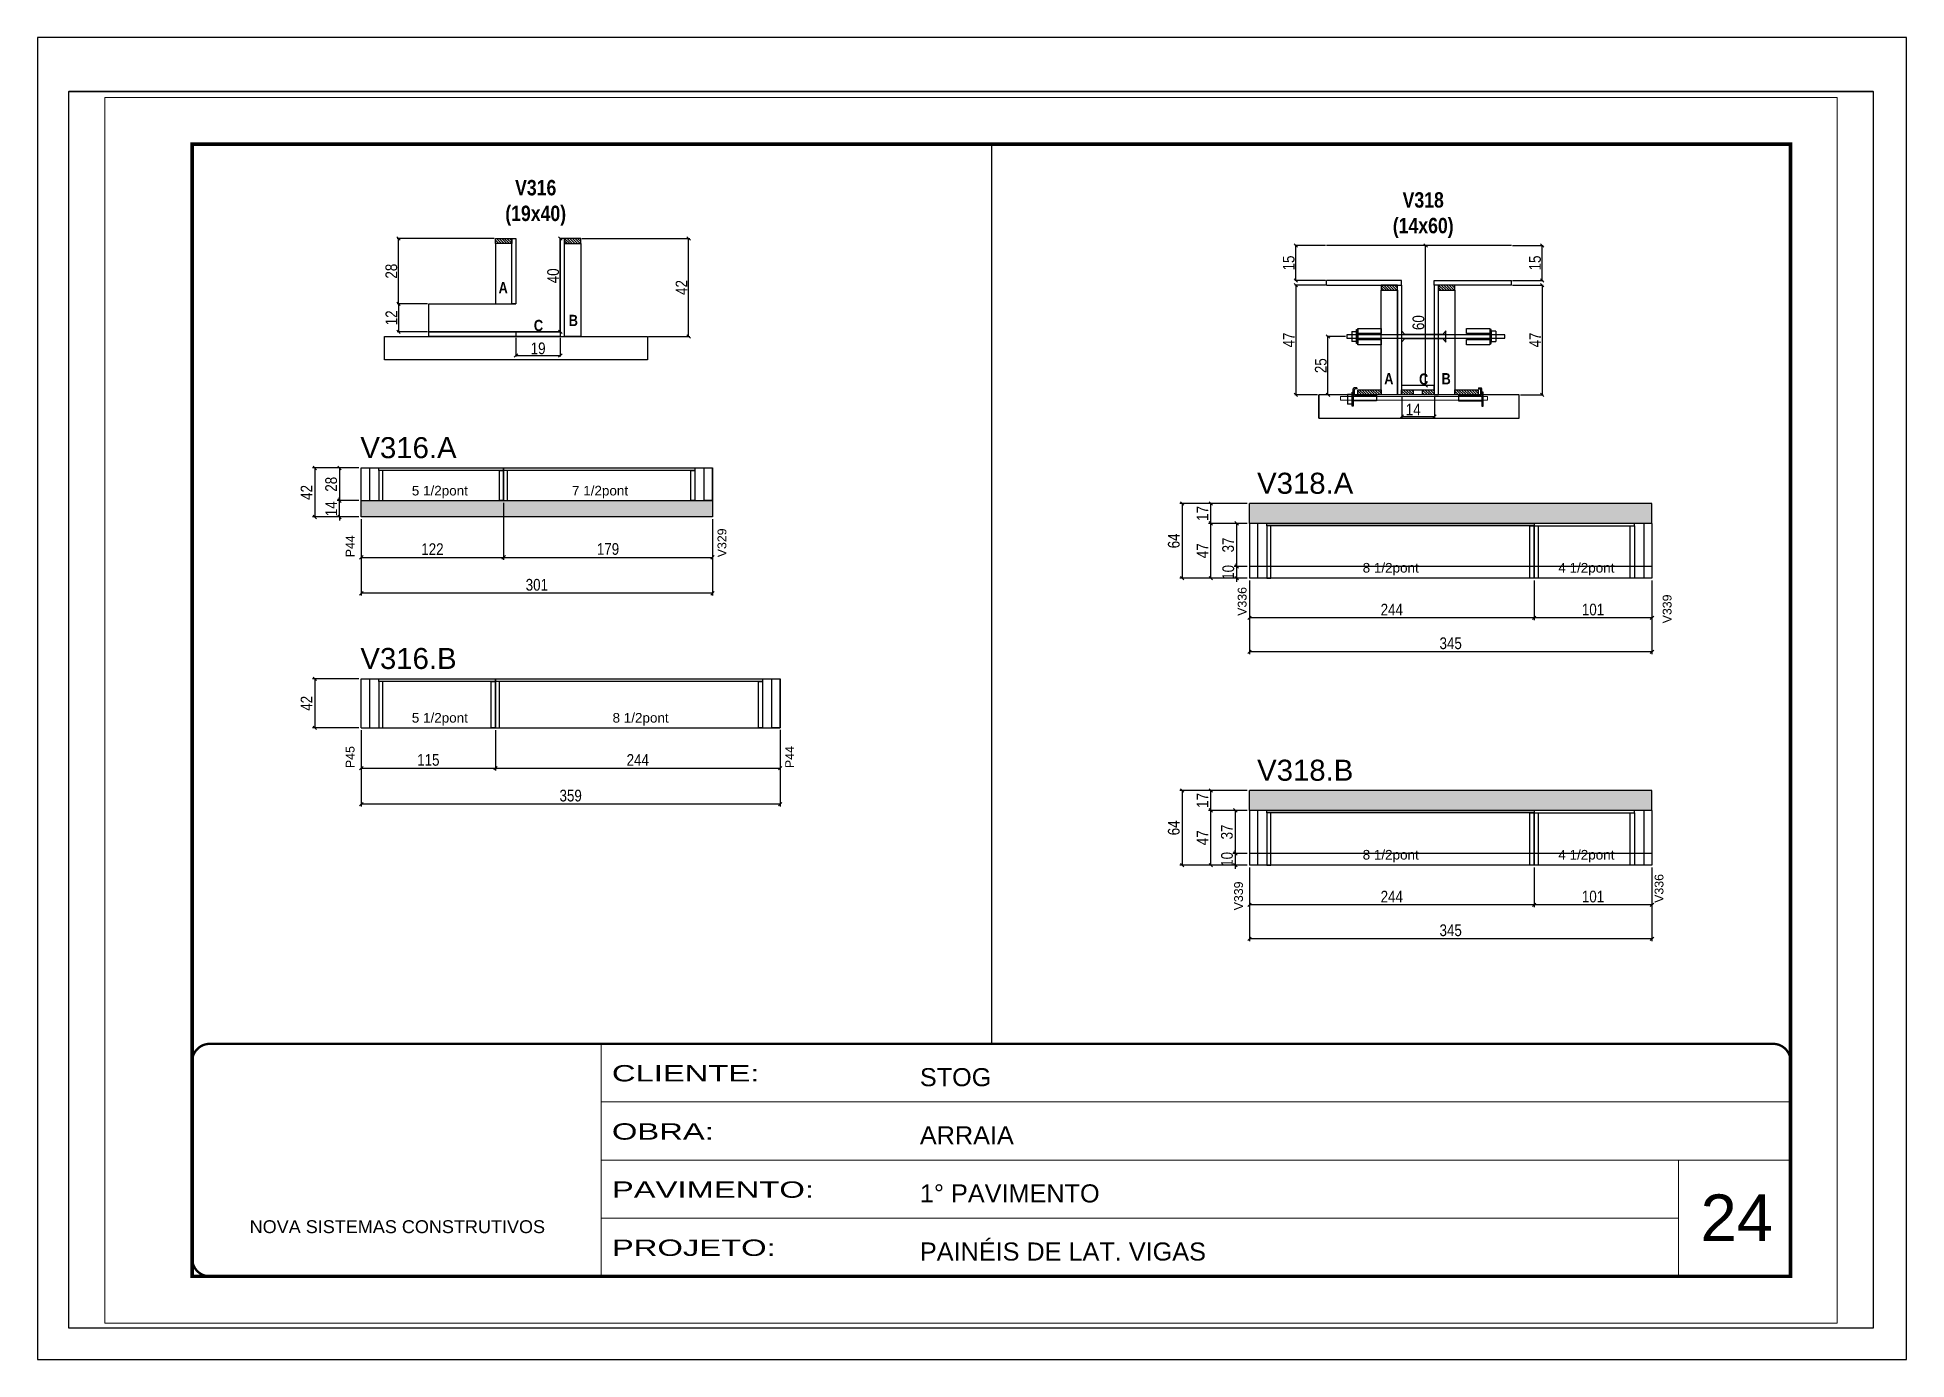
# Paper-space layout '01 (24)' of a CAD drawing. Extents: x -1 to 296, y 0 to 210.
# The model-space entities are those that its viewports show. They can reach past a viewport. Long polylines and large blocks are cut down to what shows.
import ezdxf

# ---------------------------------------------------------------- set-up
doc = ezdxf.new("R2010")
doc.units = 0
doc.linetypes.add('CONTINUO', pattern=[0])
doc.linetypes.add('DASHED', pattern=[0.75, 0.5, -0.25])
doc.layers.get('0').update_dxf_attribs({"linetype": 'CONTINUOUS'})
doc.layers.get('Defpoints').update_dxf_attribs({"linetype": 'CONTINUOUS'})
for name, color, linetype in [('1HACHURA MADEIRAS', 1, 'CONTINUOUS'), ('barrote', 251, 'CONTINUOUS'), ('COTA', 241, 'CONTINUOUS'), ('detalhes', 4, 'CONTINUOUS'), ('NOMENCLATURA', 7, 'CONTINUOUS'), ('Painéis', 200, 'CONTINUOUS'), ('PONTALETE', 7, 'CONTINUOUS'), ('presilha', 1, 'CONTINUOUS'), ('SARR_2.2x10', 60, 'CONTINUOUS'), ('SARR_2.2x7', 40, 'CONTINUOUS'), ('SARR_3.5x7', 81, 'CONTINUOUS'), ('Tubo de PVC', 51, 'CONTINUOUS')]:
    doc.layers.add(name, color=color, linetype=linetype)
for name, color, linetype, lineweight in [('CARIMBO', 255, 'CONTINUOUS', 9), ('CONCRETO', 251, 'CONTINUOUS', 25), ('Folhas', 255, 'CONTINUOUS', 9), ('SARRAFO DE PRESSAO', 251, 'DASHED', 9), ('SCO-___-LAJ', 2, 'CONTINUOUS', 0)]:
    doc.layers.add(name, color=color, linetype=linetype, lineweight=lineweight)
doc.styles.add('ARIAL', font='arial.ttf')
doc.styles.add('COTA TECNICA', font='techl___.ttf', dxfattribs={"height": 10})
doc.styles.add('COTA TECNICA 2X', font='techl___.ttf', dxfattribs={"height": 10})
doc.styles.add('TECNICA', font='techb___.ttf', dxfattribs={"height": 10})
doc.styles.add('Tecnologia', font='')
doc.styles.get('Tecnologia').set_extended_font_data('Forgotten Futurist')
doc.dimstyles.new('PAINEL', dxfattribs={"dimtxt": 10, "dimasz": 3, "dimexe": 3, "dimexo": 3, "dimgap": 3, "dimtad": 1, "dimdec": 1, "dimzin": 12, "dimdsep": 46, "dimtxsty": 'COTA TECNICA', "dimblk1": 'OBLIQUE', "dimblk2": 'OBLIQUE', "dimsah": 1, "dimcen": 0.9, "dimclrd": 4, "dimclre": 4, "dimclrt": 240, "dimadec": 1, "dimazin": 3, "dimtfac": 1, "dimtdec": 1, "dimtmove": 0, "dimatfit": 3, "dimfxl": 1, "dimtolj": 1, "dimtzin": 12, "dimarcsym": 0})
doc.dimstyles.new('SECAO', dxfattribs={"dimscale": 0.333333, "dimtxt": 5, "dimasz": 9, "dimexe": 3, "dimexo": 3, "dimgap": 3, "dimtad": 1, "dimdec": 1, "dimlfac": 0.5, "dimzin": 12, "dimdsep": 46, "dimtxsty": 'COTA TECNICA 2X', "dimblk1": 'OBLIQUE', "dimblk2": 'OBLIQUE', "dimsah": 1, "dimcen": 0.9, "dimclrd": 4, "dimclre": 4, "dimclrt": 240, "dimadec": 1, "dimazin": 3, "dimtfac": 1, "dimtdec": 1, "dimtmove": 0, "dimatfit": 3, "dimfxl": 1, "dimtolj": 1, "dimtzin": 12, "dimarcsym": 0})

psp = doc.layouts.new('01 (24)')

msp = doc.modelspace()

# ---------------------------------------------------------------- texts
at = {"layer": 'CARIMBO', "style": 'ARIAL'}
msp.add_text('24', height=40, dxfattribs=at).set_placement((10395.07, 7673.82))
at = {"layer": 'detalhes', "style": 'TECNICA'}
for s, p in [('A', (9364.79, 8485.89)), ('C', (9395.02, 8453.57)), ('B', (9424.92, 8457.89)), ('A', (10123.9, 8407.93)), ('C', (10153.77, 8407.62)), ('B', (10173.03, 8407.93))]:
    msp.add_text(s, height=9.6, dxfattribs=at).set_placement(p)
at = {"layer": 'NOMENCLATURA', "linetype": 'Continuous', "style": 'ARIAL'}
for s, p in [('V316.A', (9246.35, 8344.68)), ('V318.A', (10014.97, 8314.18)), ('V316.B', (9246.35, 8164.06)), ('V318.B', (10014.97, 8068.29))]:
    msp.add_text(s, height=18, dxfattribs=at).set_placement(p)
for s, p in [('V329', (9560.05, 8259.78)), ('P44', (9241.34, 8259.78)), ('V336', (10005.92, 8209.57)), ('V339', (10370.19, 8203.16)), ('P45', (9241.34, 8079.15)), ('P44', (9618.05, 8079.15)), ('V339', (10002.85, 7957.26)), ('V336', (10363.27, 7963.68))]:
    msp.add_text(s, height=7.567, rotation=90, dxfattribs=at).set_placement(p)
at = {"layer": 'NOMENCLATURA', "char_height": 13.2, "attachment_point": 2, "style": 'TECNICA'}
for s, insert in [('V316\\P(19x40)', (9396.61, 8583.04)), ('V318\\P(14x60)', (10157.35, 8572.55))]:
    msp.add_mtext_dynamic_manual_height_columns(s, width=13.2, gutter_width=1, heights=[0], dxfattribs=dict(at, insert=insert))
at = {"layer": 'PONTALETE', "linetype": 'Continuous', "style": 'ARIAL'}
for s, p in [('5 1/2pont', (9290.44, 8312.71)), ('7 1/2pont', (9427.76, 8312.71)), ('8 1/2pont', (10105.47, 8246.64)), ('4 1/2pont', (10273.19, 8246.64)), ('5 1/2pont', (9290.44, 8118.09)), ('8 1/2pont', (9462.51, 8118.09)), ('8 1/2pont', (10105.47, 8000.75)), ('4 1/2pont', (10273.19, 8000.75))]:
    msp.add_text(s, height=8.25, dxfattribs=at).set_placement(p)

# ---------------------------------------------------------------- blocks, each defined once
blk = doc.blocks.new('9999999999')
at = {"color": 30, "linetype": 'CONTINUO'}
for p, q in [((98564.6, 34230.2), (98564.6, 34429.4)), ((98564.6, 34379.6), (99584, 34379.6)), ((98564.6, 34329.8), (99488, 34329.8)), ((99584, 34329.8), (99488, 34329.8)), ((99488, 34329.8), (99488, 34230.2)), ((98564.6, 34280), (99488, 34280))]:
    blk.add_line(p, q, dxfattribs=at)
at = {"color": 30, "linetype": 'CONTINUO', "const_width": 2}
blk.add_lwpolyline([(99584, 34230.2), (99584, 34414.4, 0.414214), (99569, 34429.4), (98229, 34429.4, 0.414214), (98214, 34414.4), (98214, 34245.2, 0.414214), (98229, 34230.2), (99584, 34230.2)], format="xyb", dxfattribs=at)
at = {"layer": 'Folhas'}
blk.add_lwpolyline([(98139, 34190.2), (99624, 34190.2), (99624, 35240.2), (98139, 35240.2)], close=True, dxfattribs=at)
at = {"layer": 'Folhas', "color": 30, "const_width": 3}
blk.add_lwpolyline([(98214, 34230.2), (99584, 34230.2), (99584, 35200.2), (98214, 35200.2)], close=True, dxfattribs=at)
at = {"color": 7, "linetype": 'Continuous', "ltscale": 5, "style": 'ARIAL'}
for s, height, p in [('STOG', 15.48, (98837.7, 34393.1)), ('ARRAIA', 15.48, (98837.7, 34343.3)), ('1° PAVIMENTO', 15.483, (98837.7, 34293.5)), ('NOVA SISTEMAS CONSTRUTIVOS', 11.059, (98263.2, 34267.2)), ('PAINÉIS DE LAT. VIGAS', 15.483, (98837.7, 34243.7))]:
    blk.add_text(s, height=height, dxfattribs=at).set_placement(p)
at = {"layer": 'Folhas', "color": 7, "style": 'Tecnologia', "width": 1.5}
for s, p in [('CLIENTE:', (98573.7, 34397.2)), ('OBRA:', (98573.7, 34347.3)), ('PAVIMENTO:', (98573.7, 34297.5)), ('PROJETO:', (98573.7, 34247.7))]:
    blk.add_text(s, height=14, dxfattribs=at).set_placement(p)
blk = doc.blocks.new('_Oblique')
at = {"color": 0, "linetype": 'ByBlock', "lineweight": -2}
blk.add_line((-0.5, -0.5), (0.5, 0.5), dxfattribs=at)
blk = doc.blocks.new('*D653')
at = {"layer": 'COTA', "color": 4, "lineweight": -2, "transparency": 16777216}
for p, q in [((9304, 8476.9), (9278, 8476.9)), ((9279, 8476.9), (9279, 8452.9)), ((9304, 8452.9), (9278, 8452.9))]:
    blk.add_line(p, q, dxfattribs=at)
at = {"layer": 'Defpoints', "color": 0, "transparency": 16777216}
for p in [(9305, 8476.9), (9279, 8452.9), (9305, 8452.9)]:
    blk.add_point(p, dxfattribs=at)
at = {"layer": 'COTA', "color": 4, "lineweight": -2, "transparency": 16777216, "xscale": 3, "yscale": 3, "zscale": 3}
for p, rotation in [((9279, 8476.9), 90), ((9279, 8452.9), 270)]:
    blk.add_blockref('_Oblique', p, dxfattribs=dict(at, rotation=rotation))
at = {"layer": 'COTA', "color": 240, "transparency": 16777216, "insert": (9272.9, 8464.9), "char_height": 10, "attachment_point": 5, "rotation": 90, "style": 'COTA TECNICA 2X'}
blk.add_mtext('\\A1;12', dxfattribs=at)
blk = doc.blocks.new('*D654')
at = {"layer": 'COTA', "color": 4, "lineweight": -2, "transparency": 16777216}
for p, q in [((9361.1, 8532.9), (9278, 8532.9)), ((9279, 8476.9), (9279, 8532.9)), ((9304, 8476.9), (9278, 8476.9))]:
    blk.add_line(p, q, dxfattribs=at)
at = {"layer": 'Defpoints', "color": 0, "transparency": 16777216}
for p in [(9279, 8532.9), (9362.1, 8532.9), (9305, 8476.9)]:
    blk.add_point(p, dxfattribs=at)
at = {"layer": 'COTA', "color": 4, "lineweight": -2, "transparency": 16777216, "xscale": 3, "yscale": 3, "zscale": 3}
for p, rotation in [((9279, 8532.9), 90), ((9279, 8476.9), 270)]:
    blk.add_blockref('_Oblique', p, dxfattribs=dict(at, rotation=rotation))
at = {"layer": 'COTA', "color": 240, "transparency": 16777216, "insert": (9272.9, 8504.9), "char_height": 10, "attachment_point": 5, "rotation": 90, "style": 'COTA TECNICA 2X'}
blk.add_mtext('\\A1;28', dxfattribs=at)
blk = doc.blocks.new('*D655')
at = {"layer": 'COTA', "color": 4, "lineweight": -2, "transparency": 16777216}
for p, q in [((9379.7, 8447.9), (9379.7, 8431.7)), ((9417.7, 8447.9), (9417.7, 8431.7)), ((9379.7, 8432.7), (9417.7, 8432.7))]:
    blk.add_line(p, q, dxfattribs=at)
at = {"layer": 'Defpoints', "color": 0, "transparency": 16777216}
for p in [(9379.7, 8448.9), (9417.7, 8448.9), (9417.7, 8432.7)]:
    blk.add_point(p, dxfattribs=at)
at = {"layer": 'COTA', "color": 4, "lineweight": -2, "transparency": 16777216, "xscale": 3, "yscale": 3, "zscale": 3, "rotation": 180}
blk.add_blockref('_Oblique', (9379.7, 8432.7), dxfattribs=at)
at = {"layer": 'COTA', "color": 4, "lineweight": -2, "transparency": 16777216, "xscale": 3, "yscale": 3, "zscale": 3}
blk.add_blockref('_Oblique', (9417.7, 8432.7), dxfattribs=at)
at = {"layer": 'COTA', "color": 240, "transparency": 16777216, "insert": (9398.7, 8438.7), "char_height": 10, "attachment_point": 5, "style": 'COTA TECNICA 2X'}
blk.add_mtext('\\A1;19', dxfattribs=at)
blk = doc.blocks.new('*D656')
at = {"layer": 'COTA', "color": 4, "lineweight": -2, "transparency": 16777216}
for p, q in [((9436.3, 8532.9), (9528.7, 8532.9)), ((9527.7, 8448.9), (9527.7, 8532.9)), ((9493.3, 8448.9), (9528.7, 8448.9))]:
    blk.add_line(p, q, dxfattribs=at)
at = {"layer": 'Defpoints', "color": 0, "transparency": 16777216}
for p in [(9435.3, 8532.9), (9527.7, 8532.9), (9492.3, 8448.9)]:
    blk.add_point(p, dxfattribs=at)
at = {"layer": 'COTA', "color": 4, "lineweight": -2, "transparency": 16777216, "xscale": 3, "yscale": 3, "zscale": 3}
for p, rotation in [((9527.7, 8532.9), 90), ((9527.7, 8448.9), 270)]:
    blk.add_blockref('_Oblique', p, dxfattribs=dict(at, rotation=rotation))
at = {"layer": 'COTA', "color": 240, "transparency": 16777216, "insert": (9521.6, 8490.9), "char_height": 10, "attachment_point": 5, "rotation": 90, "style": 'COTA TECNICA 2X'}
blk.add_mtext('\\A1;42', dxfattribs=at)
blk = doc.blocks.new('*D657')
at = {"layer": 'COTA', "color": 4, "lineweight": -2, "transparency": 16777216}
blk.add_line((9417.7, 8452.9), (9417.7, 8532.9), dxfattribs=at)
at = {"layer": 'Defpoints', "color": 0, "transparency": 16777216}
for p in [(9417.7, 8532.9), (9417.7, 8532.9), (9417.7, 8452.9)]:
    blk.add_point(p, dxfattribs=at)
at = {"layer": 'COTA', "color": 4, "lineweight": -2, "transparency": 16777216, "xscale": 3, "yscale": 3, "zscale": 3}
for p, rotation in [((9417.7, 8532.9), 90), ((9417.7, 8452.9), 270)]:
    blk.add_blockref('_Oblique', p, dxfattribs=dict(at, rotation=rotation))
at = {"layer": 'COTA', "color": 240, "transparency": 16777216, "insert": (9411.6, 8500.9), "char_height": 10, "attachment_point": 5, "rotation": 90, "style": 'COTA TECNICA 2X'}
blk.add_mtext('\\A1;40', dxfattribs=at)
blk = doc.blocks.new('*D658')
at = {"layer": 'COTA', "color": 4, "linetype": 'Continuous', "lineweight": -2, "transparency": 16777216}
for p, q in [((9369.1, 8306.3), (9369.1, 8257.7)), ((9247.1, 8292.3), (9247.1, 8257.7)), ((9247.1, 8259.7), (9369.1, 8259.7))]:
    blk.add_line(p, q, dxfattribs=at)
at = {"layer": 'Defpoints', "color": 0, "linetype": 'Continuous', "transparency": 16777216}
for p in [(9369.1, 8308.3), (9247.1, 8294.3), (9369.1, 8259.7)]:
    blk.add_point(p, dxfattribs=at)
at = {"layer": 'COTA', "color": 4, "linetype": 'Continuous', "lineweight": -2, "transparency": 16777216, "xscale": 3, "yscale": 3, "zscale": 3, "rotation": 180}
blk.add_blockref('_Oblique', (9247.1, 8259.7), dxfattribs=at)
at = {"layer": 'COTA', "color": 4, "linetype": 'Continuous', "lineweight": -2, "transparency": 16777216, "xscale": 3, "yscale": 3, "zscale": 3}
blk.add_blockref('_Oblique', (9369.1, 8259.7), dxfattribs=at)
at = {"layer": 'COTA', "color": 240, "linetype": 'Continuous', "transparency": 16777216, "insert": (9308.1, 8266.7), "char_height": 10, "attachment_point": 5, "style": 'COTA TECNICA'}
blk.add_mtext('\\A1;122', dxfattribs=at)
blk = doc.blocks.new('*D659')
at = {"layer": 'COTA', "color": 4, "linetype": 'Continuous', "lineweight": -2, "transparency": 16777216}
for p, q in [((9369.1, 8306.3), (9369.1, 8257.7)), ((9548.1, 8292.3), (9548.1, 8257.7)), ((9369.1, 8259.7), (9548.1, 8259.7))]:
    blk.add_line(p, q, dxfattribs=at)
at = {"layer": 'Defpoints', "color": 0, "linetype": 'Continuous', "transparency": 16777216}
for p in [(9369.1, 8308.3), (9548.1, 8294.3), (9548.1, 8259.7)]:
    blk.add_point(p, dxfattribs=at)
at = {"layer": 'COTA', "color": 4, "linetype": 'Continuous', "lineweight": -2, "transparency": 16777216, "xscale": 3, "yscale": 3, "zscale": 3, "rotation": 180}
blk.add_blockref('_Oblique', (9369.1, 8259.7), dxfattribs=at)
at = {"layer": 'COTA', "color": 4, "linetype": 'Continuous', "lineweight": -2, "transparency": 16777216, "xscale": 3, "yscale": 3, "zscale": 3}
blk.add_blockref('_Oblique', (9548.1, 8259.7), dxfattribs=at)
at = {"layer": 'COTA', "color": 240, "linetype": 'Continuous', "transparency": 16777216, "insert": (9458.6, 8266.8), "char_height": 10, "attachment_point": 5, "style": 'COTA TECNICA'}
blk.add_mtext('\\A1;179', dxfattribs=at)
blk = doc.blocks.new('*D660')
at = {"layer": 'COTA', "color": 4, "linetype": 'Continuous', "lineweight": -2, "transparency": 16777216}
for p, q in [((9247.1, 8292.3), (9247.1, 8226.9)), ((9548.1, 8292.4), (9548.1, 8226.9)), ((9548.1, 8228.9), (9247.1, 8228.9))]:
    blk.add_line(p, q, dxfattribs=at)
at = {"layer": 'Defpoints', "color": 0, "linetype": 'Continuous', "transparency": 16777216}
for p in [(9247.1, 8294.3), (9548.1, 8294.4), (9247.1, 8228.9)]:
    blk.add_point(p, dxfattribs=at)
at = {"layer": 'COTA', "color": 4, "linetype": 'Continuous', "lineweight": -2, "transparency": 16777216, "xscale": 3, "yscale": 3, "zscale": 3, "rotation": 180}
blk.add_blockref('_Oblique', (9247.1, 8228.9), dxfattribs=at)
at = {"layer": 'COTA', "color": 4, "linetype": 'Continuous', "lineweight": -2, "transparency": 16777216, "xscale": 3, "yscale": 3, "zscale": 3}
blk.add_blockref('_Oblique', (9548.1, 8228.9), dxfattribs=at)
at = {"layer": 'COTA', "color": 240, "linetype": 'Continuous', "transparency": 16777216, "insert": (9397.6, 8236.1), "char_height": 10, "attachment_point": 5, "style": 'COTA TECNICA'}
blk.add_mtext('\\A1;301', dxfattribs=at)
blk = doc.blocks.new('*D661')
at = {"layer": 'COTA', "color": 4, "linetype": 'Continuous', "lineweight": -2, "transparency": 16777216}
for p, q in [((9245.1, 8336.3), (9226.4, 8336.3)), ((9228.4, 8336.3), (9228.4, 8308.3)), ((9245.1, 8308.3), (9226.4, 8308.3))]:
    blk.add_line(p, q, dxfattribs=at)
at = {"layer": 'Defpoints', "color": 0, "linetype": 'Continuous', "transparency": 16777216}
for p in [(9247.1, 8336.3), (9228.4, 8308.3), (9247.1, 8308.3)]:
    blk.add_point(p, dxfattribs=at)
at = {"layer": 'COTA', "color": 4, "linetype": 'Continuous', "lineweight": -2, "transparency": 16777216, "xscale": 3, "yscale": 3, "zscale": 3}
for p, rotation in [((9228.4, 8336.3), 90), ((9228.4, 8308.3), 270)]:
    blk.add_blockref('_Oblique', p, dxfattribs=dict(at, rotation=rotation))
at = {"layer": 'COTA', "color": 240, "linetype": 'Continuous', "transparency": 16777216, "insert": (9221.3, 8322.3), "char_height": 10, "attachment_point": 5, "rotation": 90, "style": 'COTA TECNICA'}
blk.add_mtext('\\A1;28', dxfattribs=at)
blk = doc.blocks.new('*D662')
at = {"layer": 'COTA', "color": 4, "linetype": 'Continuous', "lineweight": -2, "transparency": 16777216}
for p, q in [((9245.1, 8308.3), (9226.4, 8308.3)), ((9228.4, 8308.3), (9228.4, 8311.3)), ((9228.4, 8294.3), (9228.4, 8308.3)), ((9245.1, 8294.3), (9226.4, 8294.3)), ((9228.4, 8294.3), (9228.4, 8291.3))]:
    blk.add_line(p, q, dxfattribs=at)
at = {"layer": 'Defpoints', "color": 0, "linetype": 'Continuous', "transparency": 16777216}
for p in [(9228.4, 8308.3), (9247.1, 8308.3), (9247.1, 8294.3)]:
    blk.add_point(p, dxfattribs=at)
at = {"layer": 'COTA', "color": 4, "linetype": 'Continuous', "lineweight": -2, "transparency": 16777216, "xscale": 3, "yscale": 3, "zscale": 3}
for p, rotation in [((9228.4, 8308.3), 270), ((9228.4, 8294.3), 90)]:
    blk.add_blockref('_Oblique', p, dxfattribs=dict(at, rotation=rotation))
at = {"layer": 'COTA', "color": 240, "linetype": 'Continuous', "transparency": 16777216, "insert": (9221.4, 8301.3), "char_height": 10, "attachment_point": 5, "rotation": 90, "style": 'COTA TECNICA'}
blk.add_mtext('\\A1;14', dxfattribs=at)
blk = doc.blocks.new('*D663')
at = {"layer": 'COTA', "color": 4, "linetype": 'Continuous', "lineweight": -2, "transparency": 16777216}
for p, q in [((9245.1, 8336.3), (9205.3, 8336.3)), ((9207.3, 8336.3), (9207.3, 8294.3)), ((9245.1, 8294.3), (9205.3, 8294.3))]:
    blk.add_line(p, q, dxfattribs=at)
at = {"layer": 'Defpoints', "color": 0, "linetype": 'Continuous', "transparency": 16777216}
for p in [(9247.1, 8336.3), (9207.3, 8294.3), (9247.1, 8294.3)]:
    blk.add_point(p, dxfattribs=at)
at = {"layer": 'COTA', "color": 4, "linetype": 'Continuous', "lineweight": -2, "transparency": 16777216, "xscale": 3, "yscale": 3, "zscale": 3}
for p, rotation in [((9207.3, 8336.3), 90), ((9207.3, 8294.3), 270)]:
    blk.add_blockref('_Oblique', p, dxfattribs=dict(at, rotation=rotation))
at = {"layer": 'COTA', "color": 240, "linetype": 'Continuous', "transparency": 16777216, "insert": (9200.2, 8315.3), "char_height": 10, "attachment_point": 5, "rotation": 90, "style": 'COTA TECNICA'}
blk.add_mtext('\\A1;42', dxfattribs=at)
blk = doc.blocks.new('*D664')
at = {"layer": 'COTA', "color": 4, "linetype": 'Continuous', "lineweight": -2, "transparency": 16777216}
for p, q in [((9247.1, 8111.6), (9247.1, 8077)), ((9362.1, 8111.6), (9362.1, 8077)), ((9247.1, 8079), (9362.1, 8079))]:
    blk.add_line(p, q, dxfattribs=at)
at = {"layer": 'Defpoints', "color": 0, "linetype": 'Continuous', "transparency": 16777216}
for p in [(9247.1, 8113.6), (9362.1, 8113.6), (9362.1, 8079)]:
    blk.add_point(p, dxfattribs=at)
at = {"layer": 'COTA', "color": 4, "linetype": 'Continuous', "lineweight": -2, "transparency": 16777216, "xscale": 3, "yscale": 3, "zscale": 3, "rotation": 180}
blk.add_blockref('_Oblique', (9247.1, 8079), dxfattribs=at)
at = {"layer": 'COTA', "color": 4, "linetype": 'Continuous', "lineweight": -2, "transparency": 16777216, "xscale": 3, "yscale": 3, "zscale": 3}
blk.add_blockref('_Oblique', (9362.1, 8079), dxfattribs=at)
at = {"layer": 'COTA', "color": 240, "linetype": 'Continuous', "transparency": 16777216, "insert": (9304.6, 8086.1), "char_height": 10, "attachment_point": 5, "style": 'COTA TECNICA'}
blk.add_mtext('\\A1;115', dxfattribs=at)
blk = doc.blocks.new('*D665')
at = {"layer": 'COTA', "color": 4, "linetype": 'Continuous', "lineweight": -2, "transparency": 16777216}
for p, q in [((9362.1, 8111.6), (9362.1, 8077)), ((9606.1, 8111.6), (9606.1, 8077)), ((9362.1, 8079), (9606.1, 8079))]:
    blk.add_line(p, q, dxfattribs=at)
at = {"layer": 'Defpoints', "color": 0, "linetype": 'Continuous', "transparency": 16777216}
for p in [(9362.1, 8113.6), (9606.1, 8113.6), (9606.1, 8079)]:
    blk.add_point(p, dxfattribs=at)
at = {"layer": 'COTA', "color": 4, "linetype": 'Continuous', "lineweight": -2, "transparency": 16777216, "xscale": 3, "yscale": 3, "zscale": 3, "rotation": 180}
blk.add_blockref('_Oblique', (9362.1, 8079), dxfattribs=at)
at = {"layer": 'COTA', "color": 4, "linetype": 'Continuous', "lineweight": -2, "transparency": 16777216, "xscale": 3, "yscale": 3, "zscale": 3}
blk.add_blockref('_Oblique', (9606.1, 8079), dxfattribs=at)
at = {"layer": 'COTA', "color": 240, "linetype": 'Continuous', "transparency": 16777216, "insert": (9484.1, 8086.1), "char_height": 10, "attachment_point": 5, "style": 'COTA TECNICA'}
blk.add_mtext('\\A1;244', dxfattribs=at)
blk = doc.blocks.new('*D666')
at = {"layer": 'COTA', "color": 4, "linetype": 'Continuous', "lineweight": -2, "transparency": 16777216}
for p, q in [((9247.1, 8111.6), (9247.1, 8046.2)), ((9606.1, 8111.8), (9606.1, 8046.2)), ((9606.1, 8048.2), (9247.1, 8048.2))]:
    blk.add_line(p, q, dxfattribs=at)
at = {"layer": 'Defpoints', "color": 0, "linetype": 'Continuous', "transparency": 16777216}
for p in [(9247.1, 8113.6), (9606.1, 8113.8), (9247.1, 8048.2)]:
    blk.add_point(p, dxfattribs=at)
at = {"layer": 'COTA', "color": 4, "linetype": 'Continuous', "lineweight": -2, "transparency": 16777216, "xscale": 3, "yscale": 3, "zscale": 3, "rotation": 180}
blk.add_blockref('_Oblique', (9247.1, 8048.2), dxfattribs=at)
at = {"layer": 'COTA', "color": 4, "linetype": 'Continuous', "lineweight": -2, "transparency": 16777216, "xscale": 3, "yscale": 3, "zscale": 3}
blk.add_blockref('_Oblique', (9606.1, 8048.2), dxfattribs=at)
at = {"layer": 'COTA', "color": 240, "linetype": 'Continuous', "transparency": 16777216, "insert": (9426.6, 8055.5), "char_height": 10, "attachment_point": 5, "style": 'COTA TECNICA'}
blk.add_mtext('\\A1;359', dxfattribs=at)
blk = doc.blocks.new('*D667')
at = {"layer": 'COTA', "color": 4, "linetype": 'Continuous', "lineweight": -2, "transparency": 16777216}
for p, q in [((9245.1, 8155.6), (9205.3, 8155.6)), ((9207.3, 8155.6), (9207.3, 8113.6)), ((9245.1, 8113.6), (9205.3, 8113.6))]:
    blk.add_line(p, q, dxfattribs=at)
at = {"layer": 'Defpoints', "color": 0, "linetype": 'Continuous', "transparency": 16777216}
for p in [(9247.1, 8155.6), (9207.3, 8113.6), (9247.1, 8113.6)]:
    blk.add_point(p, dxfattribs=at)
at = {"layer": 'COTA', "color": 4, "linetype": 'Continuous', "lineweight": -2, "transparency": 16777216, "xscale": 3, "yscale": 3, "zscale": 3}
for p, rotation in [((9207.3, 8155.6), 90), ((9207.3, 8113.6), 270)]:
    blk.add_blockref('_Oblique', p, dxfattribs=dict(at, rotation=rotation))
at = {"layer": 'COTA', "color": 240, "linetype": 'Continuous', "transparency": 16777216, "insert": (9200.2, 8134.6), "char_height": 10, "attachment_point": 5, "rotation": 90, "style": 'COTA TECNICA'}
blk.add_mtext('\\A1;42', dxfattribs=at)
blk = doc.blocks.new('*D1040')
at = {"layer": 'COTA', "color": 4, "lineweight": -2, "transparency": 16777216}
for p, q in [((10138.9, 8397.9), (10138.9, 8379.2)), ((10166.9, 8397.9), (10166.9, 8379.2)), ((10166.9, 8380.2), (10138.9, 8380.2))]:
    blk.add_line(p, q, dxfattribs=at)
at = {"layer": 'Defpoints', "color": 0, "transparency": 16777216}
for p in [(10138.9, 8398.9), (10166.9, 8398.9), (10138.9, 8380.2)]:
    blk.add_point(p, dxfattribs=at)
at = {"layer": 'COTA', "color": 4, "lineweight": -2, "transparency": 16777216, "xscale": 3, "yscale": 3, "zscale": 3, "rotation": 180}
blk.add_blockref('_Oblique', (10138.9, 8380.2), dxfattribs=at)
at = {"layer": 'COTA', "color": 4, "lineweight": -2, "transparency": 16777216, "xscale": 3, "yscale": 3, "zscale": 3}
blk.add_blockref('_Oblique', (10166.9, 8380.2), dxfattribs=at)
at = {"layer": 'COTA', "color": 240, "transparency": 16777216, "insert": (10148.8, 8386.3), "char_height": 10, "attachment_point": 5, "style": 'COTA TECNICA 2X'}
blk.add_mtext('\\A1;14', dxfattribs=at)
blk = doc.blocks.new('PRESILHA METÁLICA 1')
at = {"layer": 'presilha'}
for p, q in [((0, 13), (6, 13)), ((0, 13), (0, 0)), ((6, 0), (0, 0)), ((6, 15.5), (7.5, 15.5)), ((6, -2.5), (6, 15.5)), ((6, 13), (6, 0)), ((7.5, 10.6), (7.5, 19.9)), ((7.5, 15.5), (7.5, -2.5)), ((37.5, 4.1), (7.5, 4.1)), ((12, 21), (8.6, 21)), ((9, 11.6), (9, 18.9)), ((12, 19.5), (9.6, 19.5)), ((37.5, 11), (9.6, 11)), ((12, 21), (12, 19.5)), ((37.5, 11), (37.5, 4.1)), ((7.5, -2.5), (6, -2.5))]:
    blk.add_line(p, q, dxfattribs=at)
for centre, radius, start, end in [((8.6, 19.9), 1.14, 90, 180), ((9.6, 18.9), 0.57, 90, 180), ((9.6, 11.6), 0.57, 180, 270)]:
    blk.add_arc(centre, radius, start, end, dxfattribs=at)
blk = doc.blocks.new('PRESILHA METÁLICA 2')
at = {"layer": 'presilha'}
for p, q in [((-30.8, 13.5), (-30.8, 6.6)), ((-30.8, 13.5), (-2.8, 13.5)), ((-30.8, 6.6), (-0.8, 6.6)), ((-5.2, 23.5), (-5.2, 22)), ((-5.2, 23.5), (-1.9, 23.5)), ((-5.2, 22), (-2.8, 22)), ((-2.2, 14.1), (-2.2, 21.4)), ((0.8, 18), (-0.8, 18)), ((-0.8, 18), (-0.8, 0)), ((-0.8, 0), (0.8, 0)), ((-0.8, 14.6), (-0.8, 22.4)), ((0.8, 0), (0.8, 18))]:
    blk.add_line(p, q, dxfattribs=at)
for centre, radius, start, end in [((-2.8, 21.4), 0.57, 0, 90), ((-2.8, 14.1), 0.57, 270, 0), ((-1.9, 22.4), 1.14, 0, 90)]:
    blk.add_arc(centre, radius, start, end, dxfattribs=at)
blk = doc.blocks.new('*D1053')
at = {"layer": 'COTA', "color": 4, "lineweight": -2, "transparency": 16777216}
for p, q in [((10073.6, 8492.9), (10047.2, 8492.9)), ((10048.2, 8492.9), (10048.2, 8398.9)), ((10066.8, 8398.9), (10047.2, 8398.9))]:
    blk.add_line(p, q, dxfattribs=at)
at = {"layer": 'Defpoints', "color": 0, "transparency": 16777216}
for p in [(10074.6, 8492.9), (10048.2, 8398.9), (10067.8, 8398.9)]:
    blk.add_point(p, dxfattribs=at)
at = {"layer": 'COTA', "color": 4, "lineweight": -2, "transparency": 16777216, "xscale": 3, "yscale": 3, "zscale": 3}
for p, rotation in [((10048.2, 8492.9), 90), ((10048.2, 8398.9), 270)]:
    blk.add_blockref('_Oblique', p, dxfattribs=dict(at, rotation=rotation))
at = {"layer": 'COTA', "color": 240, "transparency": 16777216, "insert": (10042.2, 8445.9), "char_height": 10, "attachment_point": 5, "rotation": 90, "style": 'COTA TECNICA 2X'}
blk.add_mtext('\\A1;47', dxfattribs=at)
blk = doc.blocks.new('*D1054')
at = {"layer": 'COTA', "color": 4, "lineweight": -2, "transparency": 16777216}
for p, q in [((10165.9, 8526.9), (10158.4, 8526.9)), ((10159.4, 8406.9), (10159.4, 8526.9)), ((10158.5, 8406.9), (10158.4, 8406.9))]:
    blk.add_line(p, q, dxfattribs=at)
at = {"layer": 'Defpoints', "color": 0, "transparency": 16777216}
for p in [(10159.4, 8526.9), (10166.9, 8526.9), (10159.5, 8406.9)]:
    blk.add_point(p, dxfattribs=at)
at = {"layer": 'COTA', "color": 4, "lineweight": -2, "transparency": 16777216, "xscale": 3, "yscale": 3, "zscale": 3}
for p, rotation in [((10159.4, 8526.9), 90), ((10159.4, 8406.9), 270)]:
    blk.add_blockref('_Oblique', p, dxfattribs=dict(at, rotation=rotation))
at = {"layer": 'COTA', "color": 240, "transparency": 16777216, "insert": (10153.3, 8460.8), "char_height": 10, "attachment_point": 5, "rotation": 90, "style": 'COTA TECNICA 2X'}
blk.add_mtext('\\A1;60', dxfattribs=at)
blk = doc.blocks.new('*D1055')
at = {"layer": 'COTA', "color": 4, "lineweight": -2, "transparency": 16777216}
for p, q in [((10073.6, 8526.9), (10047.2, 8526.9)), ((10048.2, 8496.9), (10048.2, 8526.9)), ((10073.6, 8496.9), (10047.2, 8496.9))]:
    blk.add_line(p, q, dxfattribs=at)
at = {"layer": 'Defpoints', "color": 0, "transparency": 16777216}
for p in [(10048.2, 8526.9), (10074.6, 8526.9), (10074.6, 8496.9)]:
    blk.add_point(p, dxfattribs=at)
at = {"layer": 'COTA', "color": 4, "lineweight": -2, "transparency": 16777216, "xscale": 3, "yscale": 3, "zscale": 3}
for p, rotation in [((10048.2, 8526.9), 90), ((10048.2, 8496.9), 270)]:
    blk.add_blockref('_Oblique', p, dxfattribs=dict(at, rotation=rotation))
at = {"layer": 'COTA', "color": 240, "transparency": 16777216, "insert": (10042.1, 8511.9), "char_height": 10, "attachment_point": 5, "rotation": 90, "style": 'COTA TECNICA 2X'}
blk.add_mtext('\\A1;15', dxfattribs=at)
blk = doc.blocks.new('*D1056')
at = {"layer": 'COTA', "color": 4, "lineweight": -2, "transparency": 16777216}
for p, q in [((10234, 8492.9), (10260.3, 8492.9)), ((10259.3, 8492.9), (10259.3, 8398.9)), ((10240.7, 8398.9), (10260.3, 8398.9))]:
    blk.add_line(p, q, dxfattribs=at)
at = {"layer": 'Defpoints', "color": 0, "transparency": 16777216}
for p in [(10233, 8492.9), (10239.7, 8398.9), (10259.3, 8398.9)]:
    blk.add_point(p, dxfattribs=at)
at = {"layer": 'COTA', "color": 4, "lineweight": -2, "transparency": 16777216, "xscale": 3, "yscale": 3, "zscale": 3}
for p, rotation in [((10259.3, 8492.9), 90), ((10259.3, 8398.9), 270)]:
    blk.add_blockref('_Oblique', p, dxfattribs=dict(at, rotation=rotation))
at = {"layer": 'COTA', "color": 240, "transparency": 16777216, "insert": (10253.3, 8445.9), "char_height": 10, "attachment_point": 5, "rotation": 90, "style": 'COTA TECNICA 2X'}
blk.add_mtext('\\A1;47', dxfattribs=at)
blk = doc.blocks.new('*D1057')
at = {"layer": 'COTA', "color": 4, "lineweight": -2, "transparency": 16777216}
for p, q in [((10234, 8526.9), (10260.3, 8526.9)), ((10259.3, 8496.9), (10259.3, 8526.9)), ((10234, 8496.9), (10260.3, 8496.9))]:
    blk.add_line(p, q, dxfattribs=at)
at = {"layer": 'Defpoints', "color": 0, "transparency": 16777216}
for p in [(10233, 8526.9), (10259.3, 8526.9), (10233, 8496.9)]:
    blk.add_point(p, dxfattribs=at)
at = {"layer": 'COTA', "color": 4, "lineweight": -2, "transparency": 16777216, "xscale": 3, "yscale": 3, "zscale": 3}
for p, rotation in [((10259.3, 8526.9), 90), ((10259.3, 8496.9), 270)]:
    blk.add_blockref('_Oblique', p, dxfattribs=dict(at, rotation=rotation))
at = {"layer": 'COTA', "color": 240, "transparency": 16777216, "insert": (10253.2, 8511.9), "char_height": 10, "attachment_point": 5, "rotation": 90, "style": 'COTA TECNICA 2X'}
blk.add_mtext('\\A1;15', dxfattribs=at)
blk = doc.blocks.new('*D1041')
at = {"layer": 'COTA', "color": 4, "linetype": 'Continuous', "lineweight": -2, "transparency": 16777216}
for p, q in [((10252.4, 8239.8), (10252.4, 8205.8)), ((10353.4, 8239.8), (10353.4, 8205.8)), ((10353.4, 8207.8), (10252.4, 8207.8))]:
    blk.add_line(p, q, dxfattribs=at)
at = {"layer": 'Defpoints', "color": 0, "linetype": 'Continuous', "transparency": 16777216}
for p in [(10252.4, 8241.8), (10353.4, 8241.8), (10252.4, 8207.8)]:
    blk.add_point(p, dxfattribs=at)
at = {"layer": 'COTA', "color": 4, "linetype": 'Continuous', "lineweight": -2, "transparency": 16777216, "xscale": 3, "yscale": 3, "zscale": 3, "rotation": 180}
blk.add_blockref('_Oblique', (10252.4, 8207.8), dxfattribs=at)
at = {"layer": 'COTA', "color": 4, "linetype": 'Continuous', "lineweight": -2, "transparency": 16777216, "xscale": 3, "yscale": 3, "zscale": 3}
blk.add_blockref('_Oblique', (10353.4, 8207.8), dxfattribs=at)
at = {"layer": 'COTA', "color": 240, "linetype": 'Continuous', "transparency": 16777216, "insert": (10302.9, 8214.9), "char_height": 10, "attachment_point": 5, "style": 'COTA TECNICA'}
blk.add_mtext('\\A1;101', dxfattribs=at)
blk = doc.blocks.new('*D1042')
at = {"layer": 'COTA', "color": 4, "linetype": 'Continuous', "lineweight": -2, "transparency": 16777216}
for p, q in [((10008.4, 8239.8), (10008.4, 8205.8)), ((10252.4, 8239.8), (10252.4, 8205.8)), ((10252.4, 8207.8), (10008.4, 8207.8))]:
    blk.add_line(p, q, dxfattribs=at)
at = {"layer": 'Defpoints', "color": 0, "linetype": 'Continuous', "transparency": 16777216}
for p in [(10008.4, 8241.8), (10252.4, 8241.8), (10008.4, 8207.8)]:
    blk.add_point(p, dxfattribs=at)
at = {"layer": 'COTA', "color": 4, "linetype": 'Continuous', "lineweight": -2, "transparency": 16777216, "xscale": 3, "yscale": 3, "zscale": 3, "rotation": 180}
blk.add_blockref('_Oblique', (10008.4, 8207.8), dxfattribs=at)
at = {"layer": 'COTA', "color": 4, "linetype": 'Continuous', "lineweight": -2, "transparency": 16777216, "xscale": 3, "yscale": 3, "zscale": 3}
blk.add_blockref('_Oblique', (10252.4, 8207.8), dxfattribs=at)
at = {"layer": 'COTA', "color": 240, "linetype": 'Continuous', "transparency": 16777216, "insert": (10130.4, 8214.9), "char_height": 10, "attachment_point": 5, "style": 'COTA TECNICA'}
blk.add_mtext('\\A1;244', dxfattribs=at)
blk = doc.blocks.new('*D1043')
at = {"layer": 'COTA', "color": 4, "linetype": 'Continuous', "lineweight": -2, "transparency": 16777216}
for p, q in [((10008.4, 8239.8), (10008.4, 8176.8)), ((10353.4, 8239.8), (10353.4, 8176.8)), ((10353.4, 8178.8), (10008.4, 8178.8))]:
    blk.add_line(p, q, dxfattribs=at)
at = {"layer": 'Defpoints', "color": 0, "linetype": 'Continuous', "transparency": 16777216}
for p in [(10008.4, 8241.8), (10353.4, 8241.8), (10008.4, 8178.8)]:
    blk.add_point(p, dxfattribs=at)
at = {"layer": 'COTA', "color": 4, "linetype": 'Continuous', "lineweight": -2, "transparency": 16777216, "xscale": 3, "yscale": 3, "zscale": 3, "rotation": 180}
blk.add_blockref('_Oblique', (10008.4, 8178.8), dxfattribs=at)
at = {"layer": 'COTA', "color": 4, "linetype": 'Continuous', "lineweight": -2, "transparency": 16777216, "xscale": 3, "yscale": 3, "zscale": 3}
blk.add_blockref('_Oblique', (10353.4, 8178.8), dxfattribs=at)
at = {"layer": 'COTA', "color": 240, "linetype": 'Continuous', "transparency": 16777216, "insert": (10180.9, 8186), "char_height": 10, "attachment_point": 5, "style": 'COTA TECNICA'}
blk.add_mtext('\\A1;345', dxfattribs=at)
blk = doc.blocks.new('*D1044')
at = {"layer": 'COTA', "color": 4, "linetype": 'Continuous', "lineweight": -2, "transparency": 16777216}
for p, q in [((10006.4, 8288.8), (9973.3, 8288.8)), ((9975.3, 8241.8), (9975.3, 8288.8)), ((10006.4, 8241.8), (9973.3, 8241.8))]:
    blk.add_line(p, q, dxfattribs=at)
at = {"layer": 'Defpoints', "color": 0, "linetype": 'Continuous', "transparency": 16777216}
for p in [(9975.3, 8288.8), (10008.4, 8288.8), (10008.4, 8241.8)]:
    blk.add_point(p, dxfattribs=at)
at = {"layer": 'COTA', "color": 4, "linetype": 'Continuous', "lineweight": -2, "transparency": 16777216, "xscale": 3, "yscale": 3, "zscale": 3}
for p, rotation in [((9975.3, 8288.8), 90), ((9975.3, 8241.8), 270)]:
    blk.add_blockref('_Oblique', p, dxfattribs=dict(at, rotation=rotation))
at = {"layer": 'COTA', "color": 240, "linetype": 'Continuous', "transparency": 16777216, "insert": (9968.2, 8265.3), "char_height": 10, "attachment_point": 5, "rotation": 90, "style": 'COTA TECNICA'}
blk.add_mtext('\\A1;47', dxfattribs=at)
blk = doc.blocks.new('*D1045')
at = {"layer": 'COTA', "color": 4, "linetype": 'Continuous', "lineweight": -2, "transparency": 16777216}
for p, q in [((10006.4, 8305.8), (9973.3, 8305.8)), ((9975.3, 8288.8), (9975.3, 8305.8)), ((10006.4, 8288.8), (9973.3, 8288.8))]:
    blk.add_line(p, q, dxfattribs=at)
at = {"layer": 'Defpoints', "color": 0, "linetype": 'Continuous', "transparency": 16777216}
for p in [(9975.3, 8305.8), (10008.4, 8305.8), (10008.4, 8288.8)]:
    blk.add_point(p, dxfattribs=at)
at = {"layer": 'COTA', "color": 4, "linetype": 'Continuous', "lineweight": -2, "transparency": 16777216, "xscale": 3, "yscale": 3, "zscale": 3}
for p, rotation in [((9975.3, 8305.8), 90), ((9975.3, 8288.8), 270)]:
    blk.add_blockref('_Oblique', p, dxfattribs=dict(at, rotation=rotation))
at = {"layer": 'COTA', "color": 240, "linetype": 'Continuous', "transparency": 16777216, "insert": (9968.2, 8297.3), "char_height": 10, "attachment_point": 5, "rotation": 90, "style": 'COTA TECNICA'}
blk.add_mtext('\\A1;17', dxfattribs=at)
blk = doc.blocks.new('*D1046')
at = {"layer": 'COTA', "color": 4, "linetype": 'Continuous', "lineweight": -2, "transparency": 16777216}
for p, q in [((10006.4, 8305.8), (9948.7, 8305.8)), ((9950.7, 8305.8), (9950.7, 8241.8)), ((10006.4, 8241.8), (9948.7, 8241.8))]:
    blk.add_line(p, q, dxfattribs=at)
at = {"layer": 'Defpoints', "color": 0, "linetype": 'Continuous', "transparency": 16777216}
for p in [(10008.4, 8305.8), (9950.7, 8241.8), (10008.4, 8241.8)]:
    blk.add_point(p, dxfattribs=at)
at = {"layer": 'COTA', "color": 4, "linetype": 'Continuous', "lineweight": -2, "transparency": 16777216, "xscale": 3, "yscale": 3, "zscale": 3}
for p, rotation in [((9950.7, 8305.8), 90), ((9950.7, 8241.8), 270)]:
    blk.add_blockref('_Oblique', p, dxfattribs=dict(at, rotation=rotation))
at = {"layer": 'COTA', "color": 240, "linetype": 'Continuous', "transparency": 16777216, "insert": (9943.6, 8273.8), "char_height": 10, "attachment_point": 5, "rotation": 90, "style": 'COTA TECNICA'}
blk.add_mtext('\\A1;64', dxfattribs=at)
blk = doc.blocks.new('*D1047')
at = {"layer": 'COTA', "color": 4, "linetype": 'Continuous', "lineweight": -2, "transparency": 16777216}
for p, q in [((10252.4, 7993.9), (10252.4, 7959.9)), ((10353.4, 7993.9), (10353.4, 7959.9)), ((10353.4, 7961.9), (10252.4, 7961.9))]:
    blk.add_line(p, q, dxfattribs=at)
at = {"layer": 'Defpoints', "color": 0, "linetype": 'Continuous', "transparency": 16777216}
for p in [(10252.4, 7995.9), (10353.4, 7995.9), (10252.4, 7961.9)]:
    blk.add_point(p, dxfattribs=at)
at = {"layer": 'COTA', "color": 4, "linetype": 'Continuous', "lineweight": -2, "transparency": 16777216, "xscale": 3, "yscale": 3, "zscale": 3, "rotation": 180}
blk.add_blockref('_Oblique', (10252.4, 7961.9), dxfattribs=at)
at = {"layer": 'COTA', "color": 4, "linetype": 'Continuous', "lineweight": -2, "transparency": 16777216, "xscale": 3, "yscale": 3, "zscale": 3}
blk.add_blockref('_Oblique', (10353.4, 7961.9), dxfattribs=at)
at = {"layer": 'COTA', "color": 240, "linetype": 'Continuous', "transparency": 16777216, "insert": (10302.9, 7969), "char_height": 10, "attachment_point": 5, "style": 'COTA TECNICA'}
blk.add_mtext('\\A1;101', dxfattribs=at)
blk = doc.blocks.new('*D1048')
at = {"layer": 'COTA', "color": 4, "linetype": 'Continuous', "lineweight": -2, "transparency": 16777216}
for p, q in [((10008.4, 7993.9), (10008.4, 7959.9)), ((10252.4, 7993.9), (10252.4, 7959.9)), ((10252.4, 7961.9), (10008.4, 7961.9))]:
    blk.add_line(p, q, dxfattribs=at)
at = {"layer": 'Defpoints', "color": 0, "linetype": 'Continuous', "transparency": 16777216}
for p in [(10008.4, 7995.9), (10252.4, 7995.9), (10008.4, 7961.9)]:
    blk.add_point(p, dxfattribs=at)
at = {"layer": 'COTA', "color": 4, "linetype": 'Continuous', "lineweight": -2, "transparency": 16777216, "xscale": 3, "yscale": 3, "zscale": 3, "rotation": 180}
blk.add_blockref('_Oblique', (10008.4, 7961.9), dxfattribs=at)
at = {"layer": 'COTA', "color": 4, "linetype": 'Continuous', "lineweight": -2, "transparency": 16777216, "xscale": 3, "yscale": 3, "zscale": 3}
blk.add_blockref('_Oblique', (10252.4, 7961.9), dxfattribs=at)
at = {"layer": 'COTA', "color": 240, "linetype": 'Continuous', "transparency": 16777216, "insert": (10130.4, 7969), "char_height": 10, "attachment_point": 5, "style": 'COTA TECNICA'}
blk.add_mtext('\\A1;244', dxfattribs=at)
blk = doc.blocks.new('*D1049')
at = {"layer": 'COTA', "color": 4, "linetype": 'Continuous', "lineweight": -2, "transparency": 16777216}
for p, q in [((10008.4, 7993.9), (10008.4, 7930.9)), ((10353.4, 7993.9), (10353.4, 7930.9)), ((10353.4, 7932.9), (10008.4, 7932.9))]:
    blk.add_line(p, q, dxfattribs=at)
at = {"layer": 'Defpoints', "color": 0, "linetype": 'Continuous', "transparency": 16777216}
for p in [(10008.4, 7995.9), (10353.4, 7995.9), (10008.4, 7932.9)]:
    blk.add_point(p, dxfattribs=at)
at = {"layer": 'COTA', "color": 4, "linetype": 'Continuous', "lineweight": -2, "transparency": 16777216, "xscale": 3, "yscale": 3, "zscale": 3, "rotation": 180}
blk.add_blockref('_Oblique', (10008.4, 7932.9), dxfattribs=at)
at = {"layer": 'COTA', "color": 4, "linetype": 'Continuous', "lineweight": -2, "transparency": 16777216, "xscale": 3, "yscale": 3, "zscale": 3}
blk.add_blockref('_Oblique', (10353.4, 7932.9), dxfattribs=at)
at = {"layer": 'COTA', "color": 240, "linetype": 'Continuous', "transparency": 16777216, "insert": (10180.9, 7940.1), "char_height": 10, "attachment_point": 5, "style": 'COTA TECNICA'}
blk.add_mtext('\\A1;345', dxfattribs=at)
blk = doc.blocks.new('*D1050')
at = {"layer": 'COTA', "color": 4, "linetype": 'Continuous', "lineweight": -2, "transparency": 16777216}
for p, q in [((10006.4, 8042.9), (9973.3, 8042.9)), ((9975.3, 7995.9), (9975.3, 8042.9)), ((10006.4, 7995.9), (9973.3, 7995.9))]:
    blk.add_line(p, q, dxfattribs=at)
at = {"layer": 'Defpoints', "color": 0, "linetype": 'Continuous', "transparency": 16777216}
for p in [(9975.3, 8042.9), (10008.4, 8042.9), (10008.4, 7995.9)]:
    blk.add_point(p, dxfattribs=at)
at = {"layer": 'COTA', "color": 4, "linetype": 'Continuous', "lineweight": -2, "transparency": 16777216, "xscale": 3, "yscale": 3, "zscale": 3}
for p, rotation in [((9975.3, 8042.9), 90), ((9975.3, 7995.9), 270)]:
    blk.add_blockref('_Oblique', p, dxfattribs=dict(at, rotation=rotation))
at = {"layer": 'COTA', "color": 240, "linetype": 'Continuous', "transparency": 16777216, "insert": (9968.2, 8019.4), "char_height": 10, "attachment_point": 5, "rotation": 90, "style": 'COTA TECNICA'}
blk.add_mtext('\\A1;47', dxfattribs=at)
blk = doc.blocks.new('*D1051')
at = {"layer": 'COTA', "color": 4, "linetype": 'Continuous', "lineweight": -2, "transparency": 16777216}
for p, q in [((10006.4, 8059.9), (9973.3, 8059.9)), ((9975.3, 8042.9), (9975.3, 8059.9)), ((10006.4, 8042.9), (9973.3, 8042.9))]:
    blk.add_line(p, q, dxfattribs=at)
at = {"layer": 'Defpoints', "color": 0, "linetype": 'Continuous', "transparency": 16777216}
for p in [(9975.3, 8059.9), (10008.4, 8059.9), (10008.4, 8042.9)]:
    blk.add_point(p, dxfattribs=at)
at = {"layer": 'COTA', "color": 4, "linetype": 'Continuous', "lineweight": -2, "transparency": 16777216, "xscale": 3, "yscale": 3, "zscale": 3}
for p, rotation in [((9975.3, 8059.9), 90), ((9975.3, 8042.9), 270)]:
    blk.add_blockref('_Oblique', p, dxfattribs=dict(at, rotation=rotation))
at = {"layer": 'COTA', "color": 240, "linetype": 'Continuous', "transparency": 16777216, "insert": (9968.2, 8051.4), "char_height": 10, "attachment_point": 5, "rotation": 90, "style": 'COTA TECNICA'}
blk.add_mtext('\\A1;17', dxfattribs=at)
blk = doc.blocks.new('*D1052')
at = {"layer": 'COTA', "color": 4, "linetype": 'Continuous', "lineweight": -2, "transparency": 16777216}
for p, q in [((10006.4, 8059.9), (9948.7, 8059.9)), ((9950.7, 8059.9), (9950.7, 7995.9)), ((10006.4, 7995.9), (9948.7, 7995.9))]:
    blk.add_line(p, q, dxfattribs=at)
at = {"layer": 'Defpoints', "color": 0, "linetype": 'Continuous', "transparency": 16777216}
for p in [(10008.4, 8059.9), (9950.7, 7995.9), (10008.4, 7995.9)]:
    blk.add_point(p, dxfattribs=at)
at = {"layer": 'COTA', "color": 4, "linetype": 'Continuous', "lineweight": -2, "transparency": 16777216, "xscale": 3, "yscale": 3, "zscale": 3}
for p, rotation in [((9950.7, 8059.9), 90), ((9950.7, 7995.9), 270)]:
    blk.add_blockref('_Oblique', p, dxfattribs=dict(at, rotation=rotation))
at = {"layer": 'COTA', "color": 240, "linetype": 'Continuous', "transparency": 16777216, "insert": (9943.6, 8027.9), "char_height": 10, "attachment_point": 5, "rotation": 90, "style": 'COTA TECNICA'}
blk.add_mtext('\\A1;64', dxfattribs=at)
blk = doc.blocks.new('*D1058')
at = {"layer": 'COTA', "color": 4, "lineweight": -2, "transparency": 16777216}
for p, q in [((10090.8, 8448.9), (10074.7, 8448.9)), ((10075.7, 8398.9), (10075.7, 8448.9)), ((10100.3, 8398.9), (10074.7, 8398.9))]:
    blk.add_line(p, q, dxfattribs=at)
at = {"layer": 'Defpoints', "color": 0, "transparency": 16777216}
for p in [(10075.7, 8448.9), (10091.8, 8448.9), (10101.3, 8398.9)]:
    blk.add_point(p, dxfattribs=at)
at = {"layer": 'COTA', "color": 4, "lineweight": -2, "transparency": 16777216, "xscale": 3, "yscale": 3, "zscale": 3}
for p, rotation in [((10075.7, 8448.9), 90), ((10075.7, 8398.9), 270)]:
    blk.add_blockref('_Oblique', p, dxfattribs=dict(at, rotation=rotation))
at = {"layer": 'COTA', "color": 240, "transparency": 16777216, "insert": (10069.6, 8423.9), "char_height": 10, "attachment_point": 5, "rotation": 90, "style": 'COTA TECNICA 2X'}
blk.add_mtext('\\A1;25', dxfattribs=at)
blk = doc.blocks.new('*D2150')
at = {"layer": 'COTA', "color": 4, "linetype": 'Continuous', "lineweight": -2, "transparency": 16777216}
for p, q in [((10006.4, 8288.8), (9995.4, 8288.8)), ((9997.4, 8288.8), (9997.4, 8251.8)), ((10006.4, 8251.8), (9995.4, 8251.8))]:
    blk.add_line(p, q, dxfattribs=at)
at = {"layer": 'Defpoints', "color": 0, "linetype": 'Continuous', "transparency": 16777216}
for p in [(10008.4, 8288.8), (9997.4, 8251.8), (10008.4, 8251.8)]:
    blk.add_point(p, dxfattribs=at)
at = {"layer": 'COTA', "color": 4, "linetype": 'Continuous', "lineweight": -2, "transparency": 16777216, "xscale": 3, "yscale": 3, "zscale": 3}
for p, rotation in [((9997.4, 8288.8), 90), ((9997.4, 8251.8), 270)]:
    blk.add_blockref('_Oblique', p, dxfattribs=dict(at, rotation=rotation))
at = {"layer": 'COTA', "color": 240, "linetype": 'Continuous', "transparency": 16777216, "insert": (9990.2, 8270.3), "char_height": 10, "attachment_point": 5, "rotation": 90, "style": 'COTA TECNICA'}
blk.add_mtext('\\A1;37', dxfattribs=at)
blk = doc.blocks.new('*D2151')
at = {"layer": 'COTA', "color": 4, "linetype": 'Continuous', "lineweight": -2, "transparency": 16777216}
for p, q in [((10006.4, 8251.8), (9995.4, 8251.8)), ((9997.4, 8251.8), (9997.4, 8254.8)), ((9997.4, 8251.8), (9997.4, 8241.8)), ((10006.4, 8241.8), (9995.4, 8241.8)), ((9997.4, 8241.8), (9997.4, 8238.8))]:
    blk.add_line(p, q, dxfattribs=at)
at = {"layer": 'Defpoints', "color": 0, "linetype": 'Continuous', "transparency": 16777216}
for p in [(10008.4, 8251.8), (9997.4, 8241.8), (10008.4, 8241.8)]:
    blk.add_point(p, dxfattribs=at)
at = {"layer": 'COTA', "color": 4, "linetype": 'Continuous', "lineweight": -2, "transparency": 16777216, "xscale": 3, "yscale": 3, "zscale": 3}
for p, rotation in [((9997.4, 8251.8), 270), ((9997.4, 8241.8), 90)]:
    blk.add_blockref('_Oblique', p, dxfattribs=dict(at, rotation=rotation))
at = {"layer": 'COTA', "color": 240, "linetype": 'Continuous', "transparency": 16777216, "insert": (9990.3, 8246.8), "char_height": 10, "attachment_point": 5, "rotation": 90, "style": 'COTA TECNICA'}
blk.add_mtext('\\A1;10', dxfattribs=at)
blk = doc.blocks.new('*D2152')
at = {"layer": 'COTA', "color": 4, "linetype": 'Continuous', "lineweight": -2, "transparency": 16777216}
for p, q in [((10006.4, 8042.9), (9994.3, 8042.9)), ((9996.3, 8042.9), (9996.3, 8005.9)), ((10006.4, 8005.9), (9994.3, 8005.9))]:
    blk.add_line(p, q, dxfattribs=at)
at = {"layer": 'Defpoints', "color": 0, "linetype": 'Continuous', "transparency": 16777216}
for p in [(10008.4, 8042.9), (9996.3, 8005.9), (10008.4, 8005.9)]:
    blk.add_point(p, dxfattribs=at)
at = {"layer": 'COTA', "color": 4, "linetype": 'Continuous', "lineweight": -2, "transparency": 16777216, "xscale": 3, "yscale": 3, "zscale": 3}
for p, rotation in [((9996.3, 8042.9), 90), ((9996.3, 8005.9), 270)]:
    blk.add_blockref('_Oblique', p, dxfattribs=dict(at, rotation=rotation))
at = {"layer": 'COTA', "color": 240, "linetype": 'Continuous', "transparency": 16777216, "insert": (9989.1, 8024.4), "char_height": 10, "attachment_point": 5, "rotation": 90, "style": 'COTA TECNICA'}
blk.add_mtext('\\A1;37', dxfattribs=at)
blk = doc.blocks.new('*D2153')
at = {"layer": 'COTA', "color": 4, "linetype": 'Continuous', "lineweight": -2, "transparency": 16777216}
for p, q in [((10006.4, 8005.9), (9994.3, 8005.9)), ((10006.4, 7995.9), (9994.3, 7995.9)), ((9996.3, 8005.9), (9996.3, 8008.9)), ((9996.3, 8005.9), (9996.3, 7995.9)), ((9996.3, 7995.9), (9996.3, 7992.9))]:
    blk.add_line(p, q, dxfattribs=at)
at = {"layer": 'Defpoints', "color": 0, "linetype": 'Continuous', "transparency": 16777216}
for p in [(9996.3, 7995.9), (10008.4, 8005.9), (10008.4, 7995.9)]:
    blk.add_point(p, dxfattribs=at)
at = {"layer": 'COTA', "color": 4, "linetype": 'Continuous', "lineweight": -2, "transparency": 16777216, "xscale": 3, "yscale": 3, "zscale": 3}
for p, rotation in [((9996.3, 8005.9), 270), ((9996.3, 7995.9), 90)]:
    blk.add_blockref('_Oblique', p, dxfattribs=dict(at, rotation=rotation))
at = {"layer": 'COTA', "color": 240, "linetype": 'Continuous', "transparency": 16777216, "insert": (9989.2, 8000.9), "char_height": 10, "attachment_point": 5, "rotation": 90, "style": 'COTA TECNICA'}
blk.add_mtext('\\A1;10', dxfattribs=at)

# ---------------------------------------------------------------- dimensions: what is measured, and where the dimension line sits
at = {"layer": 'COTA'}
for base, p1, p2, picture, middle in [((9278.97, 8532.87), (9305.04, 8476.87), (9362.06, 8532.87), '*D654', (9272.88, 8504.87)), ((9527.69, 8532.87), (9492.32, 8448.87), (9435.26, 8532.87), '*D656', (9521.62, 8490.87)), ((10048.23, 8398.91), (10074.58, 8492.91), (10067.82, 8398.91), '*D1053', (10042.15, 8445.91)), ((10259.34, 8398.91), (10232.98, 8492.91), (10239.74, 8398.91), '*D1056', (10253.27, 8445.91)), ((9278.97, 8452.87), (9305.04, 8476.87), (9305.04, 8452.87), '*D653', (9272.91, 8464.87)), ((10075.75, 8448.91), (10101.28, 8398.91), (10091.8, 8448.91), '*D1058', (10069.64, 8423.91))]:
    dim = msp.add_linear_dim(base=base, p1=p1, p2=p2, angle=90, dimstyle='SECAO', dxfattribs=at)
    dim.commit()
    dim.dimension.update_dxf_attribs({"geometry": picture, "text_midpoint": middle})
for base, p1, p2, angle, picture, middle in [((9417.66, 8532.87), (9417.66, 8452.87), (9417.66, 8532.87), 90, '*D657', (9417.66, 8500.87)), ((10048.23, 8526.91), (10074.58, 8496.91), (10074.58, 8526.91), 90, '*D1055', (10048.23, 8511.91)), ((10159.36, 8526.91), (10159.46, 8406.91), (10166.88, 8526.91), 90, '*D1054', (10159.36, 8460.8)), ((10259.34, 8526.91), (10232.98, 8496.91), (10232.98, 8526.91), 90, '*D1057', (10259.34, 8511.91)), ((10138.88, 8380.24), (10166.88, 8398.91), (10138.88, 8398.91), 180, '*D1040', (10148.78, 8380.24))]:
    dim = msp.add_linear_dim(base=base, p1=p1, p2=p2, angle=angle, dimstyle='SECAO', dxfattribs=at)
    dim.commit()
    dim.dimension.update_dxf_attribs({"geometry": picture, "text_midpoint": middle, "dimtype": 160})
dim = msp.add_linear_dim(base=(9417.66, 8432.66), p1=(9379.66, 8448.87), p2=(9417.66, 8448.87), dimstyle='SECAO', dxfattribs=at)
dim.commit()
dim.dimension.update_dxf_attribs({"geometry": '*D655', "text_midpoint": (9398.66, 8438.75)})
at = {"layer": 'COTA', "linetype": 'Continuous'}
for base, p1, p2, angle, override, picture, middle in [((9207.29, 8294.27), (9247.06, 8336.27), (9247.09, 8294.27), 90, {"dimexe": 2, "dimexo": 2, "dimgap": 2, "dimadec": 8, "dimtix": 1, "dimatfit": 2, "dimldrblk": 'Oblique'}, '*D663', (9200.21, 8315.27)), ((9228.43, 8308.27), (9247.06, 8336.27), (9247.06, 8308.27), 90, {"dimexe": 2, "dimexo": 2, "dimgap": 2, "dimadec": 8, "dimtix": 1, "dimatfit": 2, "dimldrblk": 'Oblique'}, '*D661', (9221.33, 8322.27)), ((9228.43, 8308.27), (9247.06, 8294.27), (9247.06, 8308.27), 90, {"dimexe": 2, "dimexo": 2, "dimgap": 2, "dimadec": 8, "dimtix": 1, "dimatfit": 2, "dimldrblk": 'Oblique'}, '*D662', (9221.35, 8301.27)), ((9950.73, 8241.76), (10008.35, 8305.76), (10008.35, 8241.76), 90, {"dimexe": 2, "dimexo": 2, "dimgap": 2, "dimadec": 8, "dimtix": 1, "dimatfit": 2, "dimldrblk": 'Oblique'}, '*D1046', (9943.63, 8273.76)), ((9975.3, 8305.76), (10008.35, 8288.76), (10008.35, 8305.76), 90, {"dimexe": 2, "dimexo": 2, "dimgap": 2, "dimadec": 8, "dimtix": 1, "dimatfit": 2, "dimldrblk": 'Oblique'}, '*D1045', (9968.22, 8297.26)), ((9975.3, 8288.76), (10008.35, 8241.76), (10008.35, 8288.76), 90, {"dimexe": 2, "dimexo": 2, "dimgap": 2, "dimadec": 8, "dimtix": 1, "dimatfit": 2, "dimldrblk": 'Oblique'}, '*D1044', (9968.22, 8265.26)), ((9997.45, 8251.76), (10008.35, 8288.76), (10008.35, 8251.76), 90, {"dimexe": 2, "dimexo": 2, "dimgap": 2, "dimadec": 8, "dimtix": 1, "dimatfit": 2, "dimldrblk": 'Oblique'}, '*D2150', (9990.23, 8270.26)), ((9997.45, 8241.76), (10008.35, 8251.76), (10008.35, 8241.76), 90, {"dimexe": 2, "dimexo": 2, "dimgap": 2, "dimadec": 8, "dimtix": 1, "dimtmove": 1, "dimatfit": 2, "dimldrblk": 'Oblique'}, '*D2151', (9990.35, 8246.76)), ((10008.35, 8207.79), (10252.38, 8241.76), (10008.35, 8241.76), 180, {"dimexe": 2, "dimexo": 2, "dimgap": 2, "dimadec": 8, "dimtix": 1, "dimatfit": 2, "dimldrblk": 'Oblique'}, '*D1042', (10130.37, 8214.86)), ((10008.35, 8178.77), (10353.38, 8241.76), (10008.35, 8241.76), 180, {"dimexe": 2, "dimexo": 2, "dimgap": 2, "dimadec": 8, "dimtix": 1, "dimatfit": 2, "dimldrblk": 'Oblique'}, '*D1043', (10180.87, 8185.99)), ((10252.38, 8207.79), (10353.38, 8241.76), (10252.38, 8241.76), 180, {"dimexe": 2, "dimexo": 2, "dimgap": 2, "dimadec": 8, "dimtix": 1, "dimatfit": 2, "dimldrblk": 'Oblique'}, '*D1041', (10302.88, 8214.89)), ((9207.29, 8113.64), (9247.06, 8155.64), (9247.09, 8113.64), 90, {"dimexe": 2, "dimexo": 2, "dimgap": 2, "dimadec": 8, "dimtix": 1, "dimatfit": 2, "dimldrblk": 'Oblique'}, '*D667', (9200.21, 8134.64)), ((9950.73, 7995.87), (10008.35, 8059.87), (10008.35, 7995.87), 90, {"dimexe": 2, "dimexo": 2, "dimgap": 2, "dimadec": 8, "dimtix": 1, "dimatfit": 2, "dimldrblk": 'Oblique'}, '*D1052', (9943.63, 8027.87)), ((9975.3, 8059.87), (10008.35, 8042.87), (10008.35, 8059.87), 90, {"dimexe": 2, "dimexo": 2, "dimgap": 2, "dimadec": 8, "dimtix": 1, "dimatfit": 2, "dimldrblk": 'Oblique'}, '*D1051', (9968.22, 8051.37)), ((9975.3, 8042.87), (10008.35, 7995.87), (10008.35, 8042.87), 90, {"dimexe": 2, "dimexo": 2, "dimgap": 2, "dimadec": 8, "dimtix": 1, "dimatfit": 2, "dimldrblk": 'Oblique'}, '*D1050', (9968.22, 8019.37)), ((9996.31, 8005.87), (10008.35, 8042.87), (10008.35, 8005.87), 90, {"dimexe": 2, "dimexo": 2, "dimgap": 2, "dimadec": 8, "dimtix": 1, "dimatfit": 2, "dimldrblk": 'Oblique'}, '*D2152', (9989.1, 8024.37)), ((9996.31, 7995.87), (10008.35, 8005.87), (10008.35, 7995.87), 90, {"dimexe": 2, "dimexo": 2, "dimgap": 2, "dimadec": 8, "dimtix": 1, "dimtmove": 1, "dimatfit": 2, "dimldrblk": 'Oblique'}, '*D2153', (9989.21, 8000.87)), ((10008.35, 7961.9), (10252.38, 7995.87), (10008.35, 7995.87), 180, {"dimexe": 2, "dimexo": 2, "dimgap": 2, "dimadec": 8, "dimtix": 1, "dimatfit": 2, "dimldrblk": 'Oblique'}, '*D1048', (10130.37, 7968.97)), ((10008.35, 7932.88), (10353.38, 7995.87), (10008.35, 7995.87), 180, {"dimexe": 2, "dimexo": 2, "dimgap": 2, "dimadec": 8, "dimtix": 1, "dimatfit": 2, "dimldrblk": 'Oblique'}, '*D1049', (10180.87, 7940.1)), ((10252.38, 7961.9), (10353.38, 7995.87), (10252.38, 7995.87), 180, {"dimexe": 2, "dimexo": 2, "dimgap": 2, "dimadec": 8, "dimtix": 1, "dimatfit": 2, "dimldrblk": 'Oblique'}, '*D1047', (10302.88, 7969))]:
    dim = msp.add_linear_dim(base=base, p1=p1, p2=p2, angle=angle, dimstyle='PAINEL', override=override, dxfattribs=at)
    dim.commit()
    dim.dimension.update_dxf_attribs({"geometry": picture, "text_midpoint": middle})
for base, p1, p2, override, picture, middle in [((9369.06, 8259.66), (9247.06, 8294.27), (9369.06, 8308.27), {"dimexe": 2, "dimexo": 2, "dimgap": 2, "dimadec": 8, "dimtix": 1, "dimatfit": 2, "dimldrblk": 'Oblique'}, '*D658', (9308.06, 8266.72)), ((9548.06, 8259.66), (9369.06, 8308.27), (9548.06, 8294.27), {"dimexe": 2, "dimexo": 2, "dimgap": 2, "dimadec": 8, "dimtix": 1, "dimtmove": 1, "dimatfit": 2, "dimldrblk": 'Oblique'}, '*D659', (9458.56, 8266.76)), ((9362.06, 8079.04), (9247.06, 8113.64), (9362.06, 8113.64), {"dimexe": 2, "dimexo": 2, "dimgap": 2, "dimadec": 8, "dimtix": 1, "dimatfit": 2, "dimldrblk": 'Oblique'}, '*D664', (9304.56, 8086.15)), ((9606.06, 8079.04), (9362.06, 8113.64), (9606.06, 8113.64), {"dimexe": 2, "dimexo": 2, "dimgap": 2, "dimadec": 8, "dimtix": 1, "dimtmove": 1, "dimatfit": 2, "dimldrblk": 'Oblique'}, '*D665', (9484.06, 8086.11))]:
    dim = msp.add_linear_dim(base=base, p1=p1, p2=p2, dimstyle='PAINEL', override=override, dxfattribs=at)
    dim.commit()
    dim.dimension.update_dxf_attribs({"geometry": picture, "text_midpoint": middle})
for base, p1, p2, picture, middle in [((9247.06, 8228.85), (9548.06, 8294.42), (9247.06, 8294.27), '*D660', (9397.56, 8228.85)), ((9247.06, 8048.23), (9606.06, 8113.8), (9247.06, 8113.64), '*D666', (9426.56, 8048.23))]:
    dim = msp.add_linear_dim(base=base, p1=p1, p2=p2, dimstyle='PAINEL', override={"dimexe": 2, "dimexo": 2, "dimgap": 2, "dimadec": 8, "dimtix": 1, "dimatfit": 2, "dimldrblk": 'Oblique'}, dxfattribs=at)
    dim.commit()
    dim.dimension.update_dxf_attribs({"geometry": picture, "text_midpoint": middle, "dimtype": 160})

# ---------------------------------------------------------------- hatches: boundary and pattern name
at = {"layer": 'COTA', "linetype": 'Continuous'}
h = msp.add_hatch(dxfattribs=at)
h.set_pattern_fill('AR-CONC', color=256, scale=0.05)
h.set_pattern_definition([(50, (4465.046, 1020.623), (9.1092334, -0.796954), [0.9525, -10.4775]), (355, (4465.046, 1020.623), (-1.762171, 9.552842), [0.762, -8.382029]), (100.45144, (4465.805, 1020.557), (7.347062, 8.755888), [0.8095, -8.904512]), (46.1842, (4465.046, 1023.163), (13.553952, -2.102116), [1.42875, -15.71625]), (96.63556, (4466.175, 1022.988), (11.870207, 12.371306), [1.214251, -13.35678]), (351.18415, (4465.046, 1023.163), (11.870207, 12.371306), [1.142998, -12.572987]), (21, (4466.316, 1022.528), (7.5807196, -5.11326), [0.9525, -10.4775]), (326, (4466.316, 1022.528), (3.090101, 9.209398), [0.762, -8.382]), (71.45144, (4466.9475, 1022.102), (10.670821, 4.0961384), [0.8095, -8.904497]), (37.5, (4465.0458, 1020.623), (0.1544302, 4.227752), [0, -8.2804, 0, -8.509, 0, -8.41375]), (7.5, (4465.046, 1020.623), (3.3409831, 5.0090287), [0, -4.8514, 0, -8.0899, 0, -3.20675]), (327.5, (4462.2137, 1020.623), (6.7795298, -0.2864372), [0, -3.175, 0, -9.906, 0, -13.1445]), (317.5, (4460.9437, 1020.623), (7.406459, 1.2713246), [0, -4.1275, 0, -6.5786, 0, -9.3345])])
h.paths.add_polyline_path([(9548.06, 8294.42), (9548.06, 8308.27), (9541.06, 8308.27), (9247.06, 8308.27), (9247.06, 8294.27)])
h = msp.add_hatch(dxfattribs=at)
h.set_pattern_fill('AR-CONC', color=256, scale=0.05)
h.set_pattern_definition([(50, (5179.95, -2506.918), (9.1092334, -0.7969543), [0.9525, -10.4775]), (355, (5179.95, -2506.918), (-1.762171, 9.552842), [0.762, -8.382029]), (100.451445, (5180.709, -2506.984), (7.3470624, 8.7558876), [0.8095004, -8.904512]), (46.1842, (5179.95, -2504.378), (13.553952, -2.102116), [1.42875, -15.71625]), (96.63556, (5181.079, -2504.553), (11.870207, 12.371306), [1.214251, -13.35678]), (351.18415, (5179.95, -2504.378), (11.870207, 12.371306), [1.142998, -12.572987]), (21, (5181.22, -2505.013), (7.5807196, -5.11326), [0.9525, -10.4775]), (326, (5181.22, -2505.013), (3.0901014, 9.209398), [0.762, -8.382]), (71.451445, (5181.851, -2505.439), (10.670821, 4.0961384), [0.8095004, -8.904497]), (37.5, (5179.9497, -2506.918), (0.1544302, 4.2277519), [0, -8.2804, 0, -8.509, 0, -8.41375]), (7.5, (5179.9497, -2506.918), (3.3409831, 5.0090287), [0, -4.8514, 0, -8.0899, 0, -3.20675]), (327.5, (5177.1176, -2506.918), (6.7795298, -0.2864372), [0, -3.175, 0, -9.906, 0, -13.1445]), (317.5, (5175.8476, -2506.918), (7.406459, 1.2713246), [0, -4.1275, 0, -6.5786, 0, -9.3345])])
h.paths.add_polyline_path([(10008.35, 8305.76), (10008.35, 8288.76), (10353.38, 8288.76), (10353.38, 8305.76)])
h = msp.add_hatch(dxfattribs=at)
h.set_pattern_fill('AR-CONC', color=256, scale=0.05)
h.set_pattern_definition([(50, (5179.95, -2752.809), (9.1092334, -0.7969543), [0.9525, -10.4775]), (355, (5179.95, -2752.809), (-1.762171, 9.552842), [0.762, -8.382029]), (100.451445, (5180.709, -2752.876), (7.3470624, 8.7558876), [0.8095004, -8.904512]), (46.1842, (5179.95, -2750.269), (13.553952, -2.102116), [1.42875, -15.71625]), (96.63556, (5181.079, -2750.444), (11.870207, 12.371306), [1.214251, -13.35678]), (351.18415, (5179.95, -2750.27), (11.870207, 12.371306), [1.142998, -12.572987]), (21, (5181.22, -2750.904), (7.5807196, -5.11326), [0.9525, -10.4775]), (326, (5181.22, -2750.904), (3.0901014, 9.209398), [0.762, -8.382]), (71.451445, (5181.851, -2751.33), (10.670821, 4.0961384), [0.8095004, -8.904497]), (37.5, (5179.9497, -2752.8093), (0.1544302, 4.2277519), [0, -8.2804, 0, -8.509, 0, -8.41375]), (7.5, (5179.9497, -2752.8093), (3.3409831, 5.0090287), [0, -4.8514, 0, -8.0899, 0, -3.20675]), (327.5, (5177.1176, -2752.8093), (6.7795298, -0.2864372), [0, -3.175, 0, -9.906, 0, -13.1445]), (317.5, (5175.8476, -2752.8093), (7.406459, 1.2713246), [0, -4.1275, 0, -6.5786, 0, -9.3345])])
h.paths.add_polyline_path([(10008.35, 8059.87), (10008.35, 8042.87), (10353.38, 8042.87), (10353.38, 8059.87)])
at = {"layer": 'SARR_2.2x10'}
h = msp.add_hatch(dxfattribs=at)
h.set_pattern_fill('ANSI31', color=256, scale=0.5, angle=90)
h.set_pattern_definition([(135, (43199.1032, -115113.2578), (-1.122532015, -1.122532015), [])])
h.paths.add_polyline_path([(10101.28, 8403.31), (10101.28, 8398.91), (10121.28, 8398.91), (10121.28, 8403.31)])
h = msp.add_hatch(dxfattribs=at)
h.set_pattern_fill('ANSI31', color=256, scale=0.5, angle=90)
h.set_pattern_definition([(135, (43302.3032, -115113.2578), (-1.122532015, -1.122532015), [])])
h.paths.add_polyline_path([(10184.48, 8403.31), (10184.48, 8398.91), (10204.48, 8398.91), (10204.48, 8403.31)])
at = {"layer": 'SARR_2.2x7'}
h = msp.add_hatch(dxfattribs=at)
h.set_pattern_fill('ANSI31', color=256, scale=0.5, angle=90)
h.set_pattern_definition([(135, (42443.8833, -114983.7033), (-1.122532015, -1.122532015), [])])
h.paths.add_polyline_path([(9376.06, 8532.87), (9376.06, 8528.47), (9362.06, 8528.47), (9362.06, 8532.87)])
h = msp.add_hatch(dxfattribs=at)
h.set_pattern_fill('ANSI31', color=256, scale=0.5, angle=90)
h.set_pattern_definition([(135, (42443.8833, -114983.7033), (-1.122532015, -1.122532015), [])])
h.paths.add_polyline_path([(9421.26, 8532.87), (9421.26, 8528.47), (9435.26, 8528.47), (9435.26, 8532.87)])
h = msp.add_hatch(dxfattribs=at)
h.set_pattern_fill('ANSI31', color=256, scale=0.5, angle=90)
h.set_pattern_definition([(135, (43143.9032, -115023.6578), (-1.122532015, -1.122532015), [])])
h.paths.add_polyline_path([(10121.28, 8492.91), (10121.28, 8488.51), (10135.28, 8488.51), (10135.28, 8492.91)])
h = msp.add_hatch(dxfattribs=at)
h.set_pattern_fill('ANSI31', color=256, scale=0.5, angle=90)
h.set_pattern_definition([(135, (43193.1032, -115023.6578), (-1.122532015, -1.122532015), [])])
h.paths.add_polyline_path([(10170.48, 8492.91), (10170.48, 8488.51), (10184.48, 8488.51), (10184.48, 8492.91)])
h = msp.add_hatch(dxfattribs=at)
h.set_pattern_fill('ANSI31', color=256, scale=0.5, angle=90)
h.set_pattern_definition([(135, (43326.7032, -115113.2578), (-1.122532015, -1.122532015), [])])
h.paths.add_polyline_path([(10138.88, 8403.31), (10138.88, 8398.91), (10148.88, 8398.91), (10148.88, 8403.31)])
h = msp.add_hatch(dxfattribs=at)
h.set_pattern_fill('ANSI31', color=256, scale=0.5, angle=90)
h.set_pattern_definition([(135, (43340.7032, -115113.2578), (-1.122532015, -1.122532015), [])])
h.paths.add_polyline_path([(10156.88, 8403.31), (10156.88, 8398.91), (10166.88, 8398.91), (10166.88, 8403.31)])

# ---------------------------------------------------------------- linework, layer by layer
at = {"layer": '1HACHURA MADEIRAS'}
for points in [[(10101.28, 8455.82), (10121.28, 8455.82), (10121.28, 8451.42), (10101.28, 8451.42)], [(10101.28, 8446.22), (10121.28, 8446.22), (10121.28, 8441.82), (10101.28, 8441.82)]]:
    msp.add_lwpolyline(points, close=True, dxfattribs=at)
at = {"layer": '1HACHURA MADEIRAS', "elevation": 0}
for points in [[(10194.48, 8455.82), (10214.48, 8455.82), (10214.48, 8451.42), (10194.48, 8451.42)], [(10194.48, 8446.22), (10214.48, 8446.22), (10214.48, 8441.82), (10194.48, 8441.82)]]:
    msp.add_lwpolyline(points, close=True, dxfattribs=at)
at = {"layer": 'barrote', "elevation": 0}
for points in [[(9492.32, 8428.87), (9266.89, 8428.87), (9266.89, 8448.87), (9492.32, 8448.87)], [(10067.82, 8378.91), (10239.74, 8378.91), (10239.74, 8398.91), (10067.82, 8398.91)]]:
    msp.add_lwpolyline(points, close=True, dxfattribs=at)
at = {"layer": 'CONCRETO', "linetype": 'Continuous'}
for p, q in [((9379.66, 8532.87), (9379.66, 8476.87)), ((9417.66, 8532.87), (9417.66, 8452.87)), ((10232.98, 8526.91), (10074.58, 8526.91)), ((9305.04, 8452.87), (9305.04, 8476.87)), ((9305.04, 8476.87), (9379.66, 8476.87)), ((9417.66, 8452.87), (9305.04, 8452.87))]:
    msp.add_line(p, q, dxfattribs=at)
at = {"layer": 'COTA', "linetype": 'Continuous'}
for p, q in [((9787.21, 8613.68), (9787.21, 7842.92)), ((9247.06, 8294.27), (9247.06, 8308.27)), ((9548.06, 8308.27), (9548.06, 8294.42)), ((10008.35, 8288.76), (10008.35, 8305.76)), ((10353.38, 8305.76), (10008.35, 8305.76)), ((10353.38, 8288.76), (10353.38, 8305.76)), ((9548.06, 8294.42), (9247.06, 8294.27)), ((10008.35, 8042.87), (10008.35, 8059.87)), ((10353.38, 8059.87), (10008.35, 8059.87)), ((10353.38, 8042.87), (10353.38, 8059.87))]:
    msp.add_line(p, q, dxfattribs=at)
at = {"layer": 'detalhes', "color": 250}
msp.add_line((10067.82, 8378.91), (10067.82, 8398.91), dxfattribs=at)
at = {"layer": 'Painéis', "linetype": 'Continuous'}
for p, q in [((10074.58, 8492.91), (10074.58, 8496.91)), ((10232.98, 8492.91), (10232.98, 8496.91)), ((9379.66, 8452.87), (9379.66, 8448.87)), ((9247.06, 8336.27), (9548.06, 8336.27)), ((9247.06, 8308.27), (9247.06, 8336.27)), ((9369.06, 8308.27), (9369.06, 8336.27)), ((9369.06, 8308.27), (9369.06, 8336.27)), ((9369.06, 8308.27), (9369.06, 8336.27)), ((9548.06, 8308.27), (9548.06, 8336.27)), ((9247.06, 8308.27), (9548.06, 8308.27)), ((10353.38, 8288.76), (10008.35, 8288.76)), ((10008.35, 8288.76), (10008.35, 8241.76)), ((10252.38, 8288.76), (10252.38, 8241.76)), ((10353.38, 8288.76), (10353.38, 8241.76)), ((10353.38, 8251.76), (10008.35, 8251.76)), ((10353.38, 8241.76), (10008.35, 8241.76)), ((9247.06, 8155.64), (9606.06, 8155.64)), ((9247.06, 8113.64), (9247.06, 8155.64)), ((9362.06, 8113.64), (9362.06, 8155.64)), ((9362.06, 8113.64), (9362.06, 8155.64)), ((9362.06, 8113.64), (9362.06, 8155.64)), ((9606.06, 8113.64), (9606.06, 8155.64)), ((9247.06, 8113.64), (9606.06, 8113.64)), ((10353.38, 8042.87), (10008.35, 8042.87)), ((10008.35, 8042.87), (10008.35, 7995.87)), ((10252.38, 8042.87), (10252.38, 7995.87)), ((10353.38, 8042.87), (10353.38, 7995.87)), ((10353.38, 8005.87), (10008.35, 8005.87)), ((10353.38, 7995.87), (10008.35, 7995.87))]:
    msp.add_line(p, q, dxfattribs=at)
for points in [[(9376.06, 8476.87), (9376.06, 8532.87), (9379.66, 8532.87), (9379.66, 8476.87)], [(9421.26, 8448.87), (9421.26, 8532.87), (9417.66, 8532.87), (9417.66, 8448.87)], [(9417.66, 8452.87), (9417.66, 8448.87), (9305.04, 8448.87), (9305.04, 8452.87)]]:
    msp.add_lwpolyline(points, close=True, dxfattribs=at)
for points in [[(10074.58, 8492.91), (10138.88, 8492.91), (10138.88, 8496.91), (10074.58, 8496.91)], [(10232.98, 8492.91), (10166.88, 8492.91), (10166.88, 8496.91), (10232.98, 8496.91)]]:
    msp.add_lwpolyline(points, dxfattribs=at)
at = {"layer": 'Painéis', "linetype": 'Continuous', "elevation": 0}
for points in [[(10135.28, 8398.91), (10135.28, 8492.91), (10138.88, 8492.91), (10138.88, 8398.91)], [(10170.48, 8398.91), (10170.48, 8492.91), (10166.88, 8492.91), (10166.88, 8398.91)], [(10166.88, 8406.91), (10138.88, 8406.91), (10138.88, 8403.31), (10166.88, 8403.31)]]:
    msp.add_lwpolyline(points, close=True, dxfattribs=at)
at = {"layer": 'presilha'}
for p, q in [((10096.28, 8453.15, 0), (10100.28, 8453.15, 0)), ((10096.28, 8453.15, 0), (10096.28, 8444.49, 0)), ((10100.28, 8444.49, 0), (10096.28, 8444.49, 0)), ((10100.28, 8454.82, 0), (10101.28, 8454.82, 0)), ((10100.28, 8442.82, 0), (10100.28, 8454.82, 0)), ((10100.28, 8453.15, 0), (10100.28, 8444.49, 0)), ((10101.28, 8454.82, 0), (10101.28, 8442.82, 0)), ((10215.48, 8455.01), (10214.48, 8455.01)), ((10214.48, 8455.01), (10214.48, 8443.01)), ((10215.48, 8443.01), (10215.48, 8455.01)), ((10219.48, 8453.35), (10215.48, 8453.35)), ((10215.48, 8453.35), (10215.48, 8444.68)), ((10215.48, 8444.68), (10219.48, 8444.68)), ((10219.48, 8453.35), (10219.48, 8444.68)), ((10101.28, 8442.82, 0), (10100.28, 8442.82, 0)), ((10214.48, 8443.01), (10215.48, 8443.01))]:
    msp.add_line(p, q, dxfattribs=at)
at = {"layer": 'presilha', "elevation": 0}
msp.add_lwpolyline([(10227.26, 8450.41), (10091.8, 8450.41), (10091.8, 8447.41), (10227.26, 8447.41)], close=True, dxfattribs=at)
at = {"layer": 'SARR_2.2x10', "elevation": 0}
for points in [[(10101.28, 8403.31), (10121.28, 8403.31), (10121.28, 8398.91), (10101.28, 8398.91)], [(10184.48, 8403.31), (10204.48, 8403.31), (10204.48, 8398.91), (10184.48, 8398.91)]]:
    msp.add_lwpolyline(points, close=True, dxfattribs=at)
at = {"layer": 'SARR_2.2x7', "ltscale": 25}
for p, q in [((9254.06, 8336.27), (9254.06, 8308.27)), ((10015.35, 8288.76), (10015.35, 8241.76)), ((10346.38, 8288.76), (10346.38, 8241.76)), ((9254.06, 8155.64), (9254.06, 8113.64)), ((10015.35, 8042.87), (10015.35, 7995.87)), ((10346.38, 8042.87), (10346.38, 7995.87))]:
    msp.add_line(p, q, dxfattribs=at)
at = {"layer": 'SARR_2.2x7', "elevation": 0}
for points in [[(9362.06, 8532.87), (9376.06, 8532.87), (9376.06, 8528.47), (9362.06, 8528.47)], [(9435.26, 8532.87), (9421.26, 8532.87), (9421.26, 8528.47), (9435.26, 8528.47)], [(10135.28, 8492.91), (10121.28, 8492.91), (10121.28, 8488.51), (10135.28, 8488.51)], [(10184.48, 8492.91), (10170.48, 8492.91), (10170.48, 8488.51), (10184.48, 8488.51)], [(10138.88, 8403.31), (10148.88, 8403.31), (10148.88, 8398.91), (10138.88, 8398.91)], [(10156.88, 8403.31), (10166.88, 8403.31), (10166.88, 8398.91), (10156.88, 8398.91)]]:
    msp.add_lwpolyline(points, close=True, dxfattribs=at)
at = {"layer": 'SARR_2.2x7', "ltscale": 25, "elevation": 0}
for points in [[(9369.06, 8334.07), (9262.06, 8334.07), (9262.06, 8336.27), (9369.06, 8336.27)], [(9533.06, 8334.07), (9369.06, 8334.07), (9369.06, 8336.27), (9533.06, 8336.27)], [(10252.38, 8286.56), (10023.35, 8286.56), (10023.35, 8288.76), (10252.38, 8288.76)], [(10252.38, 8286.56), (10338.38, 8286.56), (10338.38, 8288.76), (10252.38, 8288.76)], [(9362.06, 8153.44), (9262.06, 8153.44), (9262.06, 8155.64), (9362.06, 8155.64)], [(9591.06, 8153.44), (9362.06, 8153.44), (9362.06, 8155.64), (9591.06, 8155.64)], [(10252.38, 8040.67), (10023.35, 8040.67), (10023.35, 8042.87), (10252.38, 8042.87)], [(10252.38, 8040.67), (10338.38, 8040.67), (10338.38, 8042.87), (10252.38, 8042.87)]]:
    msp.add_lwpolyline(points, close=True, dxfattribs=at)
at = {"layer": 'SARR_2.2x7', "linetype": 'Continuous'}
for points in [[(9541.06, 8336.27), (9548.06, 8336.27), (9548.06, 8308.27), (9541.06, 8308.27)], [(9599.06, 8155.64), (9606.06, 8155.64), (9606.06, 8113.64), (9599.06, 8113.64)]]:
    msp.add_lwpolyline(points, close=True, dxfattribs=at)
at = {"layer": 'SARR_3.5x7'}
for points in [[(9376.06, 8528.47), (9362.06, 8528.47), (9362.06, 8476.87), (9376.06, 8476.87)], [(9421.26, 8528.47), (9435.26, 8528.47), (9435.26, 8448.87), (9421.26, 8448.87)], [(9262.06, 8308.27), (9265.56, 8308.27), (9265.56, 8334.07), (9262.06, 8334.07)], [(9369.06, 8308.27), (9365.56, 8308.27), (9365.56, 8334.07), (9369.06, 8334.07)], [(9369.06, 8308.27), (9372.56, 8308.27), (9372.56, 8334.07), (9369.06, 8334.07)], [(9533.06, 8308.27), (9529.56, 8308.27), (9529.56, 8334.07), (9533.06, 8334.07)], [(9262.06, 8113.64), (9265.56, 8113.64), (9265.56, 8153.44), (9262.06, 8153.44)], [(9362.06, 8113.64), (9358.56, 8113.64), (9358.56, 8153.44), (9362.06, 8153.44)], [(9362.06, 8113.64), (9365.56, 8113.64), (9365.56, 8153.44), (9362.06, 8153.44)], [(9591.06, 8113.64), (9587.56, 8113.64), (9587.56, 8153.44), (9591.06, 8153.44)]]:
    msp.add_lwpolyline(points, close=True, dxfattribs=at)
at = {"layer": 'SARR_3.5x7', "elevation": 0}
for points in [[(10121.28, 8488.51), (10135.28, 8488.51), (10135.28, 8398.91), (10121.28, 8398.91)], [(10170.48, 8488.51), (10184.48, 8488.51), (10184.48, 8398.91), (10170.48, 8398.91)], [(10023.35, 8241.76), (10026.85, 8241.76), (10026.85, 8286.56), (10023.35, 8286.56)], [(10252.38, 8241.76), (10248.88, 8241.76), (10248.88, 8286.56), (10252.38, 8286.56)], [(10255.88, 8241.76), (10252.38, 8241.76), (10252.38, 8286.56), (10255.88, 8286.56)], [(10338.38, 8241.76), (10334.88, 8241.76), (10334.88, 8286.56), (10338.38, 8286.56)], [(10023.35, 7995.87), (10026.85, 7995.87), (10026.85, 8040.67), (10023.35, 8040.67)], [(10252.38, 7995.87), (10248.88, 7995.87), (10248.88, 8040.67), (10252.38, 8040.67)], [(10255.88, 7995.87), (10252.38, 7995.87), (10252.38, 8040.67), (10255.88, 8040.67)], [(10338.38, 7995.87), (10334.88, 7995.87), (10334.88, 8040.67), (10338.38, 8040.67)]]:
    msp.add_lwpolyline(points, close=True, dxfattribs=at)
at = {"layer": 'SCO-___-LAJ', "color": 1, "elevation": 0}
msp.add_lwpolyline([(10086.43, 8397.58), (10212.59, 8397.58), (10212.59, 8394.38), (10086.43, 8394.38)], close=True, dxfattribs=at)
at = {"layer": 'Tubo de PVC', "elevation": 0}
msp.add_lwpolyline([(10138.88, 8453.65), (10138.88, 8444.17), (10141.68, 8447.32), (10174.08, 8447.32), (10176.88, 8444.17), (10176.88, 8453.65), (10174.08, 8450.5), (10141.68, 8450.5)], close=True, dxfattribs=at)

# ---------------------------------------------------------------- block references
at = {"layer": 'presilha', "xscale": 0.6666666666666666, "yscale": 0.6666666666666666, "zscale": 0.6666666666666666}
for name, p in [('PRESILHA METÁLICA 1', (10092.41, 8390.95)), ('PRESILHA METÁLICA 2', (10208.16, 8389.28))]:
    msp.add_blockref(name, p, dxfattribs=at)
at = {"layer": 'SARRAFO DE PRESSAO', "color": 6, "linetype": 'ByBlock'}
msp.add_blockref('9999999999', (-89111.77, -26586.53), dxfattribs=at)

msp.set_redraw_order([(e.dxf.handle, doc.entitydb.next_handle()) for e in msp.query("TEXT MTEXT ATTDEF DIMENSION ARC_DIMENSION")])  # texts and dimensions are drawn at this point

# ---------------------------------------------------------------- linework, layer by layer
for points in [[(-0.83, -0.24), (296.17, -0.24), (296.17, 209.76), (-0.83, 209.76)], [(290.87, 4.76), (4.17, 4.76), (4.17, 201.19), (290.87, 201.19)]]:
    psp.add_lwpolyline(points, close=True)

# ---------------------------------------------------------------- viewports
at = {"layer": 'Defpoints'}
psp.add_viewport(center=(147.52, 102.98), size=(286.7, 196.4325), view_center_point=(9769.76, 8129.14), view_height=1059.6857, dxfattribs=at)

doc.saveas('drawing.dxf')
